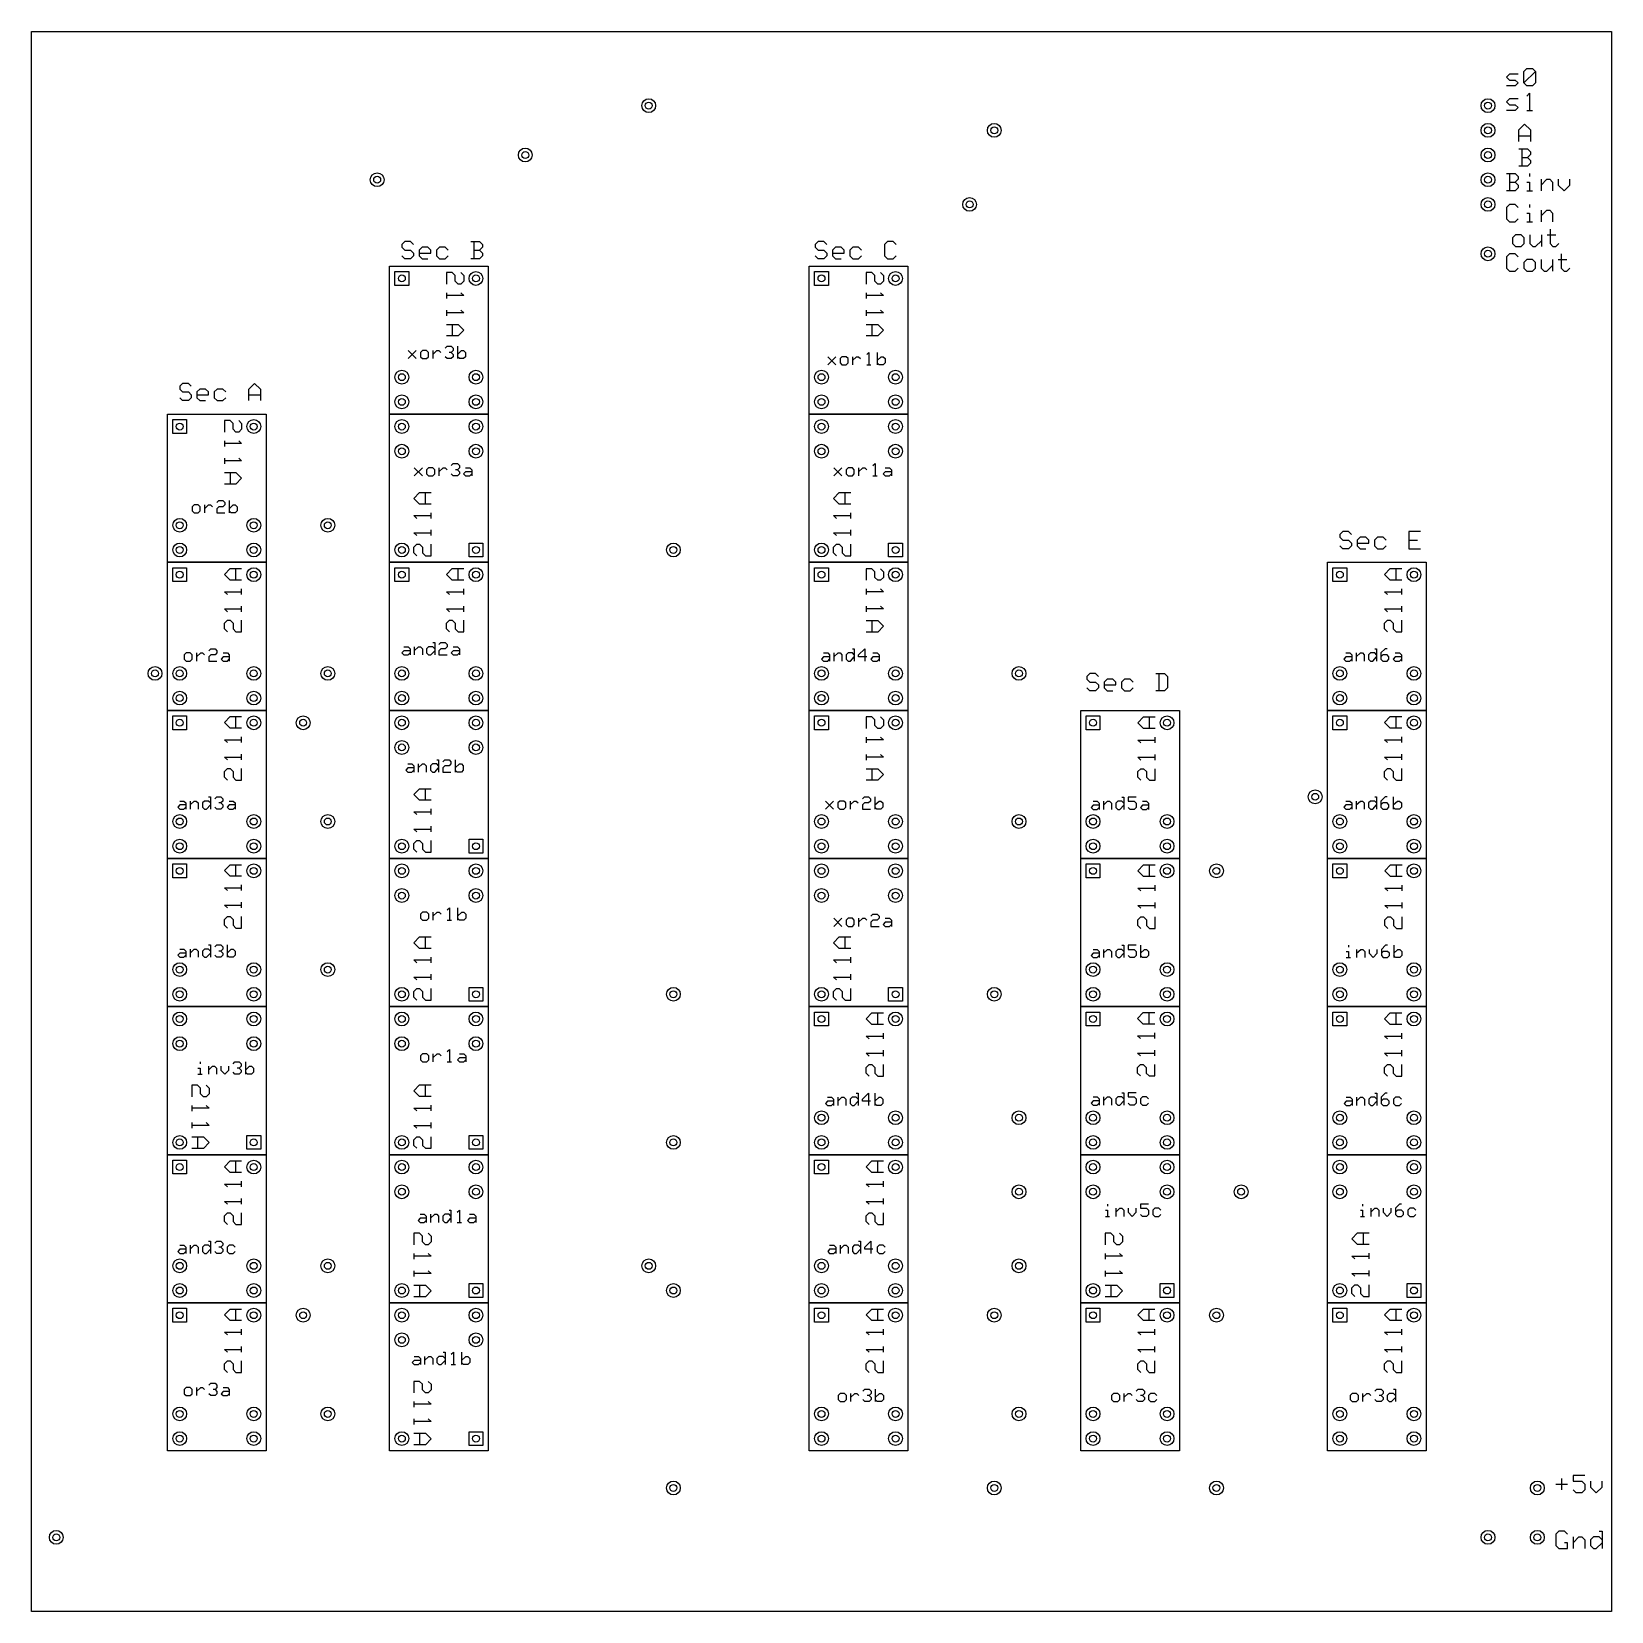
# Model space of a CAD drawing. Extents: x 0 to 6.4, y 0 to 6.4.
import ezdxf

# ---------------------------------------------------------------- set-up
doc = ezdxf.new("R2010")
doc.units = 0
doc.layers.get('0').update_dxf_attribs({"linetype": 'CONTINUOUS'})

msp = doc.modelspace()

# ---------------------------------------------------------------- linework, layer by layer
at = {"color": 7}
for p, q in [((0, 6.4), (6.4, 6.4)), ((0, 0), (0, 6.4)), ((6.4, 6.4), (6.4, 0)), ((5.987, 6.227), (5.975, 6.215)), ((5.975, 6.215), (5.987, 6.203)), ((6.022, 6.227), (5.987, 6.227)), ((6.045, 6.238), (6.057, 6.25)), ((6.045, 6.192), (6.045, 6.238)), ((6.045, 6.192), (6.092, 6.238)), ((6.057, 6.25), (6.08, 6.25)), ((6.08, 6.25), (6.092, 6.238)), ((6.092, 6.238), (6.092, 6.192)), ((6.01, 6.18), (5.975, 6.18)), ((5.987, 6.203), (6.01, 6.203)), ((6.01, 6.203), (6.022, 6.192)), ((6.022, 6.192), (6.01, 6.18)), ((6.057, 6.18), (6.045, 6.192)), ((6.08, 6.18), (6.057, 6.18)), ((6.057, 6.138), (6.068, 6.15)), ((6.068, 6.15), (6.068, 6.08)), ((6.092, 6.192), (6.08, 6.18)), ((5.987, 6.127), (5.975, 6.115)), ((5.975, 6.115), (5.987, 6.103)), ((6.01, 6.08), (5.975, 6.08)), ((6.022, 6.127), (5.987, 6.127)), ((5.987, 6.103), (6.01, 6.103)), ((6.01, 6.103), (6.022, 6.092)), ((6.022, 6.092), (6.01, 6.08)), ((6.057, 6.08), (6.08, 6.08)), ((6.025, 6.002), (6.048, 6.025)), ((6.048, 6.025), (6.072, 6.002)), ((6.025, 5.955), (6.025, 6.002)), ((6.025, 5.978), (6.072, 5.978)), ((6.072, 6.002), (6.072, 5.955)), ((6.025, 5.925), (6.06, 5.925)), ((6.037, 5.925), (6.037, 5.855)), ((6.037, 5.89), (6.06, 5.89)), ((6.06, 5.925), (6.072, 5.913)), ((6.072, 5.902), (6.06, 5.89)), ((6.06, 5.89), (6.072, 5.878)), ((6.072, 5.913), (6.072, 5.902)), ((5.975, 5.825), (6.01, 5.825)), ((5.987, 5.825), (5.987, 5.755)), ((6.01, 5.825), (6.022, 5.813)), ((6.06, 5.855), (6.025, 5.855)), ((6.072, 5.867), (6.06, 5.855)), ((6.068, 5.825), (6.068, 5.813)), ((6.072, 5.878), (6.072, 5.867)), ((5.987, 5.79), (6.01, 5.79)), ((6.022, 5.802), (6.01, 5.79)), ((6.01, 5.79), (6.022, 5.778)), ((6.022, 5.767), (6.01, 5.755)), ((6.022, 5.813), (6.022, 5.802)), ((6.022, 5.778), (6.022, 5.767)), ((6.057, 5.79), (6.068, 5.79)), ((6.068, 5.79), (6.068, 5.755)), ((6.115, 5.802), (6.115, 5.755)), ((6.115, 5.778), (6.138, 5.802)), ((6.138, 5.802), (6.15, 5.802)), ((6.15, 5.802), (6.162, 5.79)), ((6.162, 5.79), (6.162, 5.755)), ((6.185, 5.802), (6.185, 5.778)), ((6.185, 5.778), (6.208, 5.755)), ((6.208, 5.755), (6.232, 5.778)), ((6.232, 5.778), (6.232, 5.802)), ((6.01, 5.755), (5.975, 5.755)), ((5.987, 5.7), (5.975, 5.688)), ((6.01, 5.7), (5.987, 5.7)), ((6.022, 5.688), (6.01, 5.7)), ((6.057, 5.755), (6.08, 5.755)), ((6.068, 5.7), (6.068, 5.688)), ((5.975, 5.688), (5.975, 5.642)), ((5.975, 5.642), (5.987, 5.63)), ((6.01, 5.63), (6.022, 5.642)), ((6.057, 5.665), (6.068, 5.665)), ((6.068, 5.665), (6.068, 5.63)), ((6.115, 5.677), (6.115, 5.63)), ((6.115, 5.653), (6.138, 5.677)), ((6.138, 5.677), (6.15, 5.677)), ((6.15, 5.677), (6.162, 5.665)), ((6.162, 5.665), (6.162, 5.63)), ((5.987, 5.63), (6.01, 5.63)), ((6.012, 5.577), (6, 5.565)), ((6.035, 5.577), (6.012, 5.577)), ((6.047, 5.565), (6.035, 5.577)), ((6.057, 5.63), (6.08, 5.63)), ((6.07, 5.577), (6.07, 5.542)), ((6.117, 5.577), (6.117, 5.53)), ((6.14, 5.577), (6.175, 5.577)), ((6.152, 5.6), (6.152, 5.542)), ((1.512, 5.55), (1.5, 5.538)), ((1.5, 5.538), (1.5, 5.527)), ((1.5, 5.527), (1.512, 5.515)), ((1.535, 5.55), (1.512, 5.55)), ((1.512, 5.515), (1.535, 5.515)), ((1.547, 5.538), (1.535, 5.55)), ((1.535, 5.515), (1.547, 5.503)), ((1.582, 5.527), (1.57, 5.515)), ((1.57, 5.515), (1.57, 5.492)), ((1.605, 5.527), (1.582, 5.527)), ((1.617, 5.515), (1.605, 5.527)), ((1.617, 5.503), (1.617, 5.515)), ((1.652, 5.527), (1.64, 5.515)), ((1.64, 5.515), (1.64, 5.492)), ((1.675, 5.527), (1.652, 5.527)), ((1.687, 5.515), (1.675, 5.527)), ((1.78, 5.55), (1.815, 5.55)), ((1.792, 5.55), (1.792, 5.48)), ((1.792, 5.515), (1.815, 5.515)), ((1.815, 5.55), (1.827, 5.538)), ((1.827, 5.527), (1.815, 5.515)), ((1.815, 5.515), (1.827, 5.503)), ((1.827, 5.538), (1.827, 5.527)), ((3.187, 5.55), (3.175, 5.538)), ((3.175, 5.538), (3.175, 5.527)), ((3.175, 5.527), (3.187, 5.515)), ((3.21, 5.55), (3.187, 5.55)), ((3.187, 5.515), (3.21, 5.515)), ((3.222, 5.538), (3.21, 5.55)), ((3.21, 5.515), (3.222, 5.503)), ((3.257, 5.527), (3.245, 5.515)), ((3.245, 5.515), (3.245, 5.492)), ((3.28, 5.527), (3.257, 5.527)), ((3.292, 5.515), (3.28, 5.527)), ((3.292, 5.503), (3.292, 5.515)), ((3.327, 5.527), (3.315, 5.515)), ((3.315, 5.515), (3.315, 5.492)), ((3.35, 5.527), (3.327, 5.527)), ((3.362, 5.515), (3.35, 5.527)), ((3.467, 5.55), (3.455, 5.538)), ((3.455, 5.538), (3.455, 5.492)), ((3.49, 5.55), (3.467, 5.55)), ((3.502, 5.538), (3.49, 5.55)), ((6, 5.565), (6, 5.542)), ((6, 5.542), (6.012, 5.53)), ((6.012, 5.53), (6.035, 5.53)), ((6.035, 5.53), (6.047, 5.542)), ((6.047, 5.542), (6.047, 5.565)), ((6.07, 5.542), (6.082, 5.53)), ((6.082, 5.53), (6.093, 5.53)), ((6.093, 5.53), (6.117, 5.553)), ((6.152, 5.542), (6.163, 5.53)), ((6.163, 5.53), (6.175, 5.53)), ((6.175, 5.53), (6.187, 5.542)), ((1.45, 4.85), (1.45, 5.45)), ((1.45, 5.45), (1.85, 5.45)), ((1.512, 5.48), (1.5, 5.492)), ((1.535, 5.48), (1.512, 5.48)), ((1.547, 5.492), (1.535, 5.48)), ((1.547, 5.503), (1.547, 5.492)), ((1.57, 5.503), (1.617, 5.503)), ((1.57, 5.492), (1.582, 5.48)), ((1.582, 5.48), (1.605, 5.48)), ((1.64, 5.492), (1.652, 5.48)), ((1.652, 5.48), (1.675, 5.48)), ((1.675, 5.48), (1.687, 5.492)), ((1.815, 5.48), (1.78, 5.48)), ((1.827, 5.492), (1.815, 5.48)), ((1.827, 5.503), (1.827, 5.492)), ((1.85, 5.45), (1.85, 4.85)), ((3.15, 4.85), (3.15, 5.45)), ((3.15, 5.45), (3.55, 5.45)), ((3.187, 5.48), (3.175, 5.492)), ((3.21, 5.48), (3.187, 5.48)), ((3.222, 5.492), (3.21, 5.48)), ((3.222, 5.503), (3.222, 5.492)), ((3.245, 5.503), (3.292, 5.503)), ((3.245, 5.492), (3.257, 5.48)), ((3.257, 5.48), (3.28, 5.48)), ((3.315, 5.492), (3.327, 5.48)), ((3.327, 5.48), (3.35, 5.48)), ((3.35, 5.48), (3.362, 5.492)), ((3.455, 5.492), (3.467, 5.48)), ((3.467, 5.48), (3.49, 5.48)), ((3.49, 5.48), (3.502, 5.492)), ((3.55, 5.45), (3.55, 4.85)), ((5.987, 5.5), (5.975, 5.488)), ((5.975, 5.488), (5.975, 5.442)), ((5.975, 5.442), (5.987, 5.43)), ((6.01, 5.5), (5.987, 5.5)), ((6.022, 5.488), (6.01, 5.5)), ((6.01, 5.43), (6.022, 5.442)), ((6.057, 5.477), (6.045, 5.465)), ((6.045, 5.465), (6.045, 5.442)), ((6.045, 5.442), (6.057, 5.43)), ((6.08, 5.477), (6.057, 5.477)), ((6.092, 5.465), (6.08, 5.477)), ((6.08, 5.43), (6.092, 5.442)), ((6.092, 5.442), (6.092, 5.465)), ((6.115, 5.477), (6.115, 5.442)), ((6.115, 5.442), (6.127, 5.43)), ((6.138, 5.43), (6.162, 5.453)), ((6.162, 5.477), (6.162, 5.43)), ((6.185, 5.477), (6.22, 5.477)), ((6.197, 5.5), (6.197, 5.442)), ((6.197, 5.442), (6.208, 5.43)), ((6.22, 5.43), (6.232, 5.442)), ((1.472, 5.428), (1.528, 5.428)), ((1.472, 5.372), (1.472, 5.428)), ((1.528, 5.428), (1.528, 5.372)), ((1.704, 5.424), (1.681, 5.424)), ((1.681, 5.424), (1.681, 5.377)), ((1.716, 5.412), (1.704, 5.424)), ((1.716, 5.389), (1.716, 5.412)), ((1.728, 5.377), (1.716, 5.389)), ((1.739, 5.377), (1.728, 5.377)), ((1.739, 5.424), (1.751, 5.412)), ((1.751, 5.389), (1.739, 5.377)), ((1.751, 5.412), (1.751, 5.389)), ((3.172, 5.428), (3.228, 5.428)), ((3.172, 5.372), (3.172, 5.428)), ((3.228, 5.428), (3.228, 5.372)), ((3.404, 5.424), (3.381, 5.424)), ((3.381, 5.424), (3.381, 5.377)), ((3.416, 5.412), (3.404, 5.424)), ((3.416, 5.389), (3.416, 5.412)), ((3.428, 5.377), (3.416, 5.389)), ((3.439, 5.377), (3.428, 5.377)), ((3.439, 5.424), (3.451, 5.412)), ((3.451, 5.389), (3.439, 5.377)), ((3.451, 5.412), (3.451, 5.389)), ((5.987, 5.43), (6.01, 5.43)), ((6.057, 5.43), (6.08, 5.43)), ((6.127, 5.43), (6.138, 5.43)), ((6.208, 5.43), (6.22, 5.43)), ((1.528, 5.372), (1.472, 5.372)), ((1.681, 5.342), (1.681, 5.319)), ((1.751, 5.331), (1.681, 5.331)), ((1.739, 5.342), (1.751, 5.331)), ((3.228, 5.372), (3.172, 5.372)), ((3.381, 5.342), (3.381, 5.319)), ((3.451, 5.331), (3.381, 5.331)), ((3.439, 5.342), (3.451, 5.331)), ((1.681, 5.272), (1.681, 5.249)), ((1.751, 5.261), (1.681, 5.261)), ((1.739, 5.272), (1.751, 5.261)), ((3.381, 5.272), (3.381, 5.249)), ((3.451, 5.261), (3.381, 5.261)), ((3.439, 5.272), (3.451, 5.261)), ((1.681, 5.214), (1.728, 5.214)), ((1.704, 5.214), (1.704, 5.167)), ((1.728, 5.214), (1.751, 5.191)), ((1.751, 5.191), (1.728, 5.167)), ((3.381, 5.214), (3.428, 5.214)), ((3.404, 5.214), (3.404, 5.167)), ((3.428, 5.214), (3.451, 5.191)), ((3.451, 5.191), (3.428, 5.167)), ((1.675, 5.117), (1.683, 5.125)), ((1.728, 5.167), (1.681, 5.167)), ((1.683, 5.125), (1.7, 5.125)), ((1.7, 5.125), (1.708, 5.117)), ((1.725, 5.125), (1.725, 5.075)), ((3.428, 5.167), (3.381, 5.167)), ((1.525, 5.108), (1.558, 5.075)), ((1.525, 5.075), (1.558, 5.108)), ((1.583, 5.108), (1.575, 5.1)), ((1.575, 5.1), (1.575, 5.083)), ((1.575, 5.083), (1.583, 5.075)), ((1.6, 5.108), (1.583, 5.108)), ((1.583, 5.075), (1.6, 5.075)), ((1.608, 5.1), (1.6, 5.108)), ((1.6, 5.075), (1.608, 5.083)), ((1.608, 5.083), (1.608, 5.1)), ((1.625, 5.108), (1.625, 5.075)), ((1.625, 5.092), (1.642, 5.108)), ((1.642, 5.108), (1.65, 5.108)), ((1.65, 5.108), (1.658, 5.1)), ((1.683, 5.075), (1.675, 5.083)), ((1.7, 5.075), (1.683, 5.075)), ((1.7, 5.1), (1.692, 5.1)), ((1.708, 5.108), (1.7, 5.1)), ((1.7, 5.1), (1.708, 5.092)), ((1.708, 5.083), (1.7, 5.075)), ((1.708, 5.117), (1.708, 5.108)), ((1.708, 5.092), (1.708, 5.083)), ((1.725, 5.092), (1.742, 5.108)), ((1.733, 5.075), (1.725, 5.083)), ((1.75, 5.075), (1.733, 5.075)), ((1.742, 5.108), (1.75, 5.108)), ((1.75, 5.108), (1.758, 5.1)), ((1.758, 5.083), (1.75, 5.075)), ((1.758, 5.1), (1.758, 5.083)), ((3.225, 5.083), (3.258, 5.05)), ((3.225, 5.05), (3.258, 5.083)), ((3.283, 5.083), (3.275, 5.075)), ((3.275, 5.075), (3.275, 5.058)), ((3.275, 5.058), (3.283, 5.05)), ((3.3, 5.083), (3.283, 5.083)), ((3.308, 5.075), (3.3, 5.083)), ((3.3, 5.05), (3.308, 5.058)), ((3.308, 5.058), (3.308, 5.075)), ((3.325, 5.083), (3.325, 5.05)), ((3.325, 5.067), (3.342, 5.083)), ((3.342, 5.083), (3.35, 5.083)), ((3.35, 5.083), (3.358, 5.075)), ((3.383, 5.092), (3.392, 5.1)), ((3.392, 5.1), (3.392, 5.05)), ((3.425, 5.1), (3.425, 5.05)), ((3.425, 5.067), (3.442, 5.083)), ((3.433, 5.05), (3.425, 5.058)), ((3.442, 5.083), (3.45, 5.083)), ((3.45, 5.083), (3.458, 5.075)), ((3.458, 5.058), (3.45, 5.05)), ((3.458, 5.075), (3.458, 5.058)), ((3.283, 5.05), (3.3, 5.05)), ((3.383, 5.05), (3.4, 5.05)), ((3.45, 5.05), (3.433, 5.05)), ((0.612, 4.975), (0.6, 4.963)), ((0.6, 4.963), (0.6, 4.952)), ((0.6, 4.952), (0.612, 4.94)), ((0.635, 4.975), (0.612, 4.975)), ((0.612, 4.94), (0.635, 4.94)), ((0.647, 4.963), (0.635, 4.975)), ((0.635, 4.94), (0.647, 4.928)), ((0.647, 4.928), (0.647, 4.917)), ((0.682, 4.952), (0.67, 4.94)), ((0.67, 4.94), (0.67, 4.917)), ((0.67, 4.928), (0.717, 4.928)), ((0.705, 4.952), (0.682, 4.952)), ((0.717, 4.94), (0.705, 4.952)), ((0.717, 4.928), (0.717, 4.94)), ((0.752, 4.952), (0.74, 4.94)), ((0.74, 4.94), (0.74, 4.917)), ((0.775, 4.952), (0.752, 4.952)), ((0.787, 4.94), (0.775, 4.952)), ((0.88, 4.952), (0.903, 4.975)), ((0.88, 4.905), (0.88, 4.952)), ((0.88, 4.928), (0.927, 4.928)), ((0.903, 4.975), (0.927, 4.952)), ((0.927, 4.952), (0.927, 4.905)), ((0.612, 4.905), (0.6, 4.917)), ((0.635, 4.905), (0.612, 4.905)), ((0.647, 4.917), (0.635, 4.905)), ((0.67, 4.917), (0.682, 4.905)), ((0.682, 4.905), (0.705, 4.905)), ((0.74, 4.917), (0.752, 4.905)), ((0.752, 4.905), (0.775, 4.905)), ((0.775, 4.905), (0.787, 4.917)), ((0.55, 4.25), (0.55, 4.85)), ((0.55, 4.85), (0.95, 4.85)), ((0.572, 4.828), (0.628, 4.828)), ((0.572, 4.772), (0.572, 4.828)), ((0.628, 4.828), (0.628, 4.772)), ((0.804, 4.824), (0.781, 4.824)), ((0.781, 4.824), (0.781, 4.777)), ((0.816, 4.812), (0.804, 4.824)), ((0.816, 4.789), (0.816, 4.812)), ((0.839, 4.824), (0.851, 4.812)), ((0.851, 4.812), (0.851, 4.789)), ((0.95, 4.85), (0.95, 4.25)), ((1.85, 4.85), (1.45, 4.85)), ((1.45, 4.85), (1.85, 4.85)), ((1.45, 4.25), (1.45, 4.85)), ((1.85, 4.85), (1.85, 4.25)), ((3.55, 4.85), (3.15, 4.85)), ((3.15, 4.85), (3.55, 4.85)), ((3.15, 4.25), (3.15, 4.85)), ((3.55, 4.85), (3.55, 4.25)), ((0.628, 4.772), (0.572, 4.772)), ((0.781, 4.742), (0.781, 4.719)), ((0.828, 4.777), (0.816, 4.789)), ((0.839, 4.777), (0.828, 4.777)), ((0.851, 4.789), (0.839, 4.777)), ((0.839, 4.742), (0.851, 4.731)), ((0.851, 4.731), (0.781, 4.731)), ((0.781, 4.672), (0.781, 4.649)), ((0.839, 4.672), (0.851, 4.661)), ((0.851, 4.661), (0.781, 4.661)), ((0.781, 4.614), (0.828, 4.614)), ((0.804, 4.614), (0.804, 4.567)), ((0.828, 4.614), (0.851, 4.591)), ((1.55, 4.633), (1.583, 4.6)), ((1.55, 4.6), (1.583, 4.633)), ((1.608, 4.633), (1.6, 4.625)), ((1.6, 4.625), (1.6, 4.608)), ((1.6, 4.608), (1.608, 4.6)), ((1.625, 4.633), (1.608, 4.633)), ((1.633, 4.625), (1.625, 4.633)), ((1.625, 4.6), (1.633, 4.608)), ((1.633, 4.608), (1.633, 4.625)), ((1.65, 4.633), (1.65, 4.6)), ((1.65, 4.617), (1.667, 4.633)), ((1.667, 4.633), (1.675, 4.633)), ((1.675, 4.633), (1.683, 4.625)), ((1.7, 4.642), (1.708, 4.65)), ((1.708, 4.6), (1.7, 4.608)), ((1.708, 4.65), (1.725, 4.65)), ((1.725, 4.625), (1.717, 4.625)), ((1.725, 4.65), (1.733, 4.642)), ((1.733, 4.633), (1.725, 4.625)), ((1.725, 4.625), (1.733, 4.617)), ((1.733, 4.608), (1.725, 4.6)), ((1.733, 4.642), (1.733, 4.633)), ((1.733, 4.617), (1.733, 4.608)), ((1.758, 4.617), (1.75, 4.608)), ((1.75, 4.608), (1.758, 4.6)), ((1.758, 4.633), (1.775, 4.633)), ((1.783, 4.617), (1.758, 4.617)), ((1.775, 4.633), (1.783, 4.625)), ((1.775, 4.6), (1.783, 4.608)), ((1.783, 4.625), (1.783, 4.6)), ((3.25, 4.633), (3.283, 4.6)), ((3.25, 4.6), (3.283, 4.633)), ((3.308, 4.633), (3.3, 4.625)), ((3.3, 4.625), (3.3, 4.608)), ((3.3, 4.608), (3.308, 4.6)), ((3.325, 4.633), (3.308, 4.633)), ((3.333, 4.625), (3.325, 4.633)), ((3.325, 4.6), (3.333, 4.608)), ((3.333, 4.608), (3.333, 4.625)), ((3.35, 4.633), (3.35, 4.6)), ((3.35, 4.617), (3.367, 4.633)), ((3.367, 4.633), (3.375, 4.633)), ((3.375, 4.633), (3.383, 4.625)), ((3.408, 4.642), (3.417, 4.65)), ((3.417, 4.65), (3.417, 4.6)), ((3.458, 4.617), (3.45, 4.608)), ((3.45, 4.608), (3.458, 4.6)), ((3.458, 4.633), (3.475, 4.633)), ((3.483, 4.617), (3.458, 4.617)), ((3.475, 4.633), (3.483, 4.625)), ((3.475, 4.6), (3.483, 4.608)), ((3.483, 4.625), (3.483, 4.6)), ((0.828, 4.567), (0.781, 4.567)), ((0.851, 4.591), (0.828, 4.567)), ((1.608, 4.6), (1.625, 4.6)), ((1.725, 4.6), (1.708, 4.6)), ((1.758, 4.6), (1.775, 4.6)), ((3.308, 4.6), (3.325, 4.6)), ((3.408, 4.6), (3.425, 4.6)), ((3.458, 4.6), (3.475, 4.6)), ((0.658, 4.483), (0.65, 4.475)), ((0.675, 4.483), (0.658, 4.483)), ((0.683, 4.475), (0.675, 4.483)), ((0.7, 4.483), (0.7, 4.45)), ((0.7, 4.467), (0.717, 4.483)), ((0.717, 4.483), (0.725, 4.483)), ((0.725, 4.483), (0.733, 4.475)), ((0.75, 4.492), (0.758, 4.5)), ((0.758, 4.5), (0.775, 4.5)), ((0.775, 4.5), (0.783, 4.492)), ((0.783, 4.483), (0.775, 4.475)), ((0.783, 4.492), (0.783, 4.483)), ((0.8, 4.5), (0.8, 4.45)), ((0.8, 4.467), (0.817, 4.483)), ((0.817, 4.483), (0.825, 4.483)), ((0.825, 4.483), (0.833, 4.475)), ((1.549, 4.509), (1.572, 4.533)), ((1.572, 4.486), (1.549, 4.509)), ((1.572, 4.533), (1.619, 4.533)), ((1.619, 4.486), (1.572, 4.486)), ((1.596, 4.486), (1.596, 4.533)), ((3.249, 4.509), (3.272, 4.533)), ((3.272, 4.486), (3.249, 4.509)), ((3.272, 4.533), (3.319, 4.533)), ((3.319, 4.486), (3.272, 4.486)), ((3.296, 4.486), (3.296, 4.533)), ((0.65, 4.475), (0.65, 4.458)), ((0.65, 4.458), (0.658, 4.45)), ((0.658, 4.45), (0.675, 4.45)), ((0.675, 4.45), (0.683, 4.458)), ((0.683, 4.458), (0.683, 4.475)), ((0.758, 4.475), (0.75, 4.467)), ((0.75, 4.467), (0.75, 4.45)), ((0.75, 4.45), (0.783, 4.45)), ((0.775, 4.475), (0.758, 4.475)), ((0.808, 4.45), (0.8, 4.458)), ((0.825, 4.45), (0.808, 4.45)), ((0.833, 4.458), (0.825, 4.45)), ((0.833, 4.475), (0.833, 4.458)), ((1.561, 4.428), (1.549, 4.439)), ((1.549, 4.439), (1.619, 4.439)), ((1.619, 4.428), (1.619, 4.451)), ((3.261, 4.428), (3.249, 4.439)), ((3.249, 4.439), (3.319, 4.439)), ((3.319, 4.428), (3.319, 4.451)), ((1.561, 4.358), (1.549, 4.369)), ((1.549, 4.369), (1.619, 4.369)), ((1.619, 4.358), (1.619, 4.381)), ((3.261, 4.358), (3.249, 4.369)), ((3.249, 4.369), (3.319, 4.369)), ((3.319, 4.358), (3.319, 4.381)), ((5.312, 4.375), (5.3, 4.363)), ((5.3, 4.363), (5.3, 4.352)), ((5.3, 4.352), (5.312, 4.34)), ((5.335, 4.375), (5.312, 4.375)), ((5.347, 4.363), (5.335, 4.375)), ((5.382, 4.352), (5.37, 4.34)), ((5.405, 4.352), (5.382, 4.352)), ((5.417, 4.34), (5.405, 4.352)), ((5.452, 4.352), (5.44, 4.34)), ((5.475, 4.352), (5.452, 4.352)), ((5.487, 4.34), (5.475, 4.352)), ((5.627, 4.375), (5.58, 4.375)), ((5.58, 4.375), (5.58, 4.305)), ((1.549, 4.311), (1.561, 4.323)), ((1.549, 4.288), (1.549, 4.311)), ((1.561, 4.276), (1.549, 4.288)), ((1.561, 4.323), (1.572, 4.323)), ((1.572, 4.323), (1.584, 4.311)), ((1.584, 4.311), (1.584, 4.288)), ((1.584, 4.288), (1.596, 4.276)), ((1.619, 4.276), (1.619, 4.323)), ((1.772, 4.328), (1.828, 4.328)), ((1.772, 4.272), (1.772, 4.328)), ((1.828, 4.328), (1.828, 4.272)), ((3.249, 4.311), (3.261, 4.323)), ((3.249, 4.288), (3.249, 4.311)), ((3.261, 4.276), (3.249, 4.288)), ((3.261, 4.323), (3.272, 4.323)), ((3.272, 4.323), (3.284, 4.311)), ((3.284, 4.311), (3.284, 4.288)), ((3.284, 4.288), (3.296, 4.276)), ((3.319, 4.276), (3.319, 4.323)), ((3.472, 4.328), (3.528, 4.328)), ((3.472, 4.272), (3.472, 4.328)), ((3.528, 4.328), (3.528, 4.272)), ((5.312, 4.305), (5.3, 4.317)), ((5.312, 4.34), (5.335, 4.34)), ((5.335, 4.305), (5.312, 4.305)), ((5.335, 4.34), (5.347, 4.328)), ((5.347, 4.317), (5.335, 4.305)), ((5.347, 4.328), (5.347, 4.317)), ((5.37, 4.34), (5.37, 4.317)), ((5.37, 4.328), (5.417, 4.328)), ((5.37, 4.317), (5.382, 4.305)), ((5.382, 4.305), (5.405, 4.305)), ((5.417, 4.328), (5.417, 4.34)), ((5.44, 4.34), (5.44, 4.317)), ((5.44, 4.317), (5.452, 4.305)), ((5.452, 4.305), (5.475, 4.305)), ((5.475, 4.305), (5.487, 4.317)), ((5.58, 4.34), (5.615, 4.34)), ((5.58, 4.305), (5.627, 4.305)), ((0.55, 3.65), (0.55, 4.25)), ((0.55, 4.25), (0.95, 4.25)), ((0.95, 4.25), (0.55, 4.25)), ((0.572, 4.228), (0.628, 4.228)), ((0.572, 4.172), (0.572, 4.228)), ((0.628, 4.228), (0.628, 4.172)), ((0.781, 4.201), (0.804, 4.225)), ((0.804, 4.225), (0.851, 4.225)), ((0.828, 4.178), (0.828, 4.225)), ((0.95, 4.25), (0.95, 3.65)), ((1.85, 4.25), (1.45, 4.25)), ((1.45, 3.65), (1.45, 4.25)), ((1.45, 4.25), (1.85, 4.25)), ((1.472, 4.228), (1.528, 4.228)), ((1.472, 4.172), (1.472, 4.228)), ((1.528, 4.228), (1.528, 4.172)), ((1.596, 4.276), (1.619, 4.276)), ((1.681, 4.201), (1.704, 4.225)), ((1.704, 4.225), (1.751, 4.225)), ((1.728, 4.178), (1.728, 4.225)), ((1.828, 4.272), (1.772, 4.272)), ((1.85, 4.25), (1.85, 3.65)), ((3.15, 3.65), (3.15, 4.25)), ((3.15, 4.25), (3.55, 4.25)), ((3.55, 4.25), (3.15, 4.25)), ((3.172, 4.228), (3.228, 4.228)), ((3.172, 4.172), (3.172, 4.228)), ((3.228, 4.228), (3.228, 4.172)), ((3.296, 4.276), (3.319, 4.276)), ((3.404, 4.224), (3.381, 4.224)), ((3.381, 4.224), (3.381, 4.177)), ((3.416, 4.212), (3.404, 4.224)), ((3.439, 4.224), (3.451, 4.212)), ((3.528, 4.272), (3.472, 4.272)), ((3.55, 4.25), (3.55, 3.65)), ((5.25, 3.65), (5.25, 4.25)), ((5.25, 4.25), (5.65, 4.25)), ((5.272, 4.228), (5.328, 4.228)), ((5.272, 4.172), (5.272, 4.228)), ((5.328, 4.228), (5.328, 4.172)), ((5.481, 4.201), (5.504, 4.225)), ((5.504, 4.225), (5.551, 4.225)), ((5.528, 4.178), (5.528, 4.225)), ((5.65, 4.25), (5.65, 3.65)), ((0.628, 4.172), (0.572, 4.172)), ((0.804, 4.178), (0.781, 4.201)), ((0.851, 4.178), (0.804, 4.178)), ((1.528, 4.172), (1.472, 4.172)), ((1.704, 4.178), (1.681, 4.201)), ((1.751, 4.178), (1.704, 4.178)), ((3.228, 4.172), (3.172, 4.172)), ((3.416, 4.189), (3.416, 4.212)), ((3.428, 4.177), (3.416, 4.189)), ((3.439, 4.177), (3.428, 4.177)), ((3.451, 4.189), (3.439, 4.177)), ((3.451, 4.212), (3.451, 4.189)), ((5.328, 4.172), (5.272, 4.172)), ((5.504, 4.178), (5.481, 4.201)), ((5.551, 4.178), (5.504, 4.178)), ((0.793, 4.12), (0.781, 4.131)), ((0.781, 4.131), (0.851, 4.131)), ((0.851, 4.12), (0.851, 4.143)), ((1.693, 4.12), (1.681, 4.131)), ((1.681, 4.131), (1.751, 4.131)), ((1.751, 4.12), (1.751, 4.143)), ((3.381, 4.142), (3.381, 4.119)), ((3.451, 4.131), (3.381, 4.131)), ((3.439, 4.142), (3.451, 4.131)), ((5.493, 4.12), (5.481, 4.131)), ((5.481, 4.131), (5.551, 4.131)), ((5.551, 4.12), (5.551, 4.143)), ((0.793, 4.05), (0.781, 4.061)), ((0.781, 4.061), (0.851, 4.061)), ((0.851, 4.05), (0.851, 4.073)), ((1.693, 4.05), (1.681, 4.061)), ((1.681, 4.061), (1.751, 4.061)), ((1.751, 4.05), (1.751, 4.073)), ((3.381, 4.072), (3.381, 4.049)), ((3.451, 4.061), (3.381, 4.061)), ((3.439, 4.072), (3.451, 4.061)), ((5.493, 4.05), (5.481, 4.061)), ((5.481, 4.061), (5.551, 4.061)), ((5.551, 4.05), (5.551, 4.073)), ((0.781, 4.003), (0.793, 4.015)), ((0.781, 3.98), (0.781, 4.003)), ((0.793, 3.968), (0.781, 3.98)), ((0.793, 4.015), (0.804, 4.015)), ((0.804, 4.015), (0.816, 4.003)), ((0.816, 4.003), (0.816, 3.98)), ((0.816, 3.98), (0.828, 3.968)), ((0.828, 3.968), (0.851, 3.968)), ((0.851, 3.968), (0.851, 4.015)), ((1.681, 4.003), (1.693, 4.015)), ((1.681, 3.98), (1.681, 4.003)), ((1.693, 3.968), (1.681, 3.98)), ((1.693, 4.015), (1.704, 4.015)), ((1.704, 4.015), (1.716, 4.003)), ((1.716, 4.003), (1.716, 3.98)), ((1.716, 3.98), (1.728, 3.968)), ((1.728, 3.968), (1.751, 3.968)), ((1.751, 3.968), (1.751, 4.015)), ((3.381, 4.014), (3.428, 4.014)), ((3.404, 4.014), (3.404, 3.967)), ((3.428, 4.014), (3.451, 3.991)), ((3.451, 3.991), (3.428, 3.967)), ((5.481, 4.003), (5.493, 4.015)), ((5.481, 3.98), (5.481, 4.003)), ((5.493, 3.968), (5.481, 3.98)), ((5.493, 4.015), (5.504, 4.015)), ((5.504, 4.015), (5.516, 4.003)), ((5.516, 4.003), (5.516, 3.98)), ((5.516, 3.98), (5.528, 3.968)), ((5.528, 3.968), (5.551, 3.968)), ((5.551, 3.968), (5.551, 4.015)), ((1.508, 3.908), (1.525, 3.908)), ((1.525, 3.908), (1.533, 3.9)), ((1.55, 3.908), (1.55, 3.875)), ((1.55, 3.892), (1.567, 3.908)), ((1.567, 3.908), (1.575, 3.908)), ((1.575, 3.908), (1.583, 3.9)), ((1.608, 3.908), (1.6, 3.9)), ((1.625, 3.908), (1.608, 3.908)), ((1.625, 3.925), (1.633, 3.925)), ((1.633, 3.9), (1.625, 3.908)), ((1.633, 3.925), (1.633, 3.875)), ((1.65, 3.917), (1.658, 3.925)), ((1.658, 3.925), (1.675, 3.925)), ((1.675, 3.925), (1.683, 3.917)), ((1.683, 3.908), (1.675, 3.9)), ((1.683, 3.917), (1.683, 3.908)), ((1.708, 3.908), (1.725, 3.908)), ((1.725, 3.908), (1.733, 3.9)), ((3.428, 3.967), (3.381, 3.967)), ((0.626, 3.883), (0.618, 3.875)), ((0.618, 3.875), (0.618, 3.858)), ((0.618, 3.858), (0.626, 3.85)), ((0.643, 3.883), (0.626, 3.883)), ((0.626, 3.85), (0.643, 3.85)), ((0.651, 3.875), (0.643, 3.883)), ((0.643, 3.85), (0.651, 3.858)), ((0.651, 3.858), (0.651, 3.875)), ((0.668, 3.883), (0.668, 3.85)), ((0.668, 3.867), (0.685, 3.883)), ((0.685, 3.883), (0.693, 3.883)), ((0.693, 3.883), (0.701, 3.875)), ((0.718, 3.892), (0.726, 3.9)), ((0.726, 3.875), (0.718, 3.867)), ((0.718, 3.867), (0.718, 3.85)), ((0.718, 3.85), (0.751, 3.85)), ((0.726, 3.9), (0.743, 3.9)), ((0.743, 3.875), (0.726, 3.875)), ((0.743, 3.9), (0.751, 3.892)), ((0.751, 3.883), (0.743, 3.875)), ((0.751, 3.892), (0.751, 3.883)), ((0.776, 3.867), (0.768, 3.858)), ((0.768, 3.858), (0.776, 3.85)), ((0.776, 3.883), (0.793, 3.883)), ((0.801, 3.867), (0.776, 3.867)), ((0.776, 3.85), (0.793, 3.85)), ((0.793, 3.883), (0.801, 3.875)), ((0.793, 3.85), (0.801, 3.858)), ((0.801, 3.875), (0.801, 3.85)), ((1.508, 3.892), (1.5, 3.883)), ((1.5, 3.883), (1.508, 3.875)), ((1.533, 3.892), (1.508, 3.892)), ((1.508, 3.875), (1.525, 3.875)), ((1.525, 3.875), (1.533, 3.883)), ((1.533, 3.9), (1.533, 3.875)), ((1.583, 3.9), (1.583, 3.875)), ((1.6, 3.9), (1.6, 3.883)), ((1.6, 3.883), (1.608, 3.875)), ((1.608, 3.875), (1.617, 3.875)), ((1.617, 3.875), (1.633, 3.892)), ((1.658, 3.9), (1.65, 3.892)), ((1.65, 3.892), (1.65, 3.875)), ((1.65, 3.875), (1.683, 3.875)), ((1.675, 3.9), (1.658, 3.9)), ((1.708, 3.892), (1.7, 3.883)), ((1.7, 3.883), (1.708, 3.875)), ((1.733, 3.892), (1.708, 3.892)), ((1.708, 3.875), (1.725, 3.875)), ((1.725, 3.875), (1.733, 3.883)), ((1.733, 3.9), (1.733, 3.875)), ((3.208, 3.867), (3.2, 3.858)), ((3.2, 3.858), (3.208, 3.85)), ((3.208, 3.883), (3.225, 3.883)), ((3.233, 3.867), (3.208, 3.867)), ((3.208, 3.85), (3.225, 3.85)), ((3.225, 3.883), (3.233, 3.875)), ((3.225, 3.85), (3.233, 3.858)), ((3.233, 3.875), (3.233, 3.85)), ((3.25, 3.883), (3.25, 3.85)), ((3.25, 3.867), (3.267, 3.883)), ((3.267, 3.883), (3.275, 3.883)), ((3.275, 3.883), (3.283, 3.875)), ((3.283, 3.875), (3.283, 3.85)), ((3.308, 3.883), (3.3, 3.875)), ((3.3, 3.875), (3.3, 3.858)), ((3.3, 3.858), (3.308, 3.85)), ((3.325, 3.883), (3.308, 3.883)), ((3.308, 3.85), (3.317, 3.85)), ((3.317, 3.85), (3.333, 3.867)), ((3.325, 3.9), (3.333, 3.9)), ((3.333, 3.875), (3.325, 3.883)), ((3.333, 3.9), (3.333, 3.85)), ((3.35, 3.875), (3.375, 3.9)), ((3.35, 3.867), (3.35, 3.875)), ((3.383, 3.867), (3.35, 3.867)), ((3.375, 3.9), (3.375, 3.85)), ((3.408, 3.867), (3.4, 3.858)), ((3.4, 3.858), (3.408, 3.85)), ((3.408, 3.883), (3.425, 3.883)), ((3.433, 3.867), (3.408, 3.867)), ((3.408, 3.85), (3.425, 3.85)), ((3.425, 3.883), (3.433, 3.875)), ((3.425, 3.85), (3.433, 3.858)), ((3.433, 3.875), (3.433, 3.85)), ((5.324, 3.867), (5.316, 3.858)), ((5.316, 3.858), (5.324, 3.85)), ((5.324, 3.883), (5.341, 3.883)), ((5.349, 3.867), (5.324, 3.867)), ((5.324, 3.85), (5.341, 3.85)), ((5.341, 3.883), (5.349, 3.875)), ((5.341, 3.85), (5.349, 3.858)), ((5.349, 3.875), (5.349, 3.85)), ((5.366, 3.883), (5.366, 3.85)), ((5.366, 3.867), (5.383, 3.883)), ((5.383, 3.883), (5.391, 3.883)), ((5.391, 3.883), (5.399, 3.875)), ((5.399, 3.875), (5.399, 3.85)), ((5.424, 3.883), (5.416, 3.875)), ((5.416, 3.875), (5.416, 3.858)), ((5.416, 3.858), (5.424, 3.85)), ((5.441, 3.883), (5.424, 3.883)), ((5.424, 3.85), (5.433, 3.85)), ((5.433, 3.85), (5.449, 3.867)), ((5.441, 3.9), (5.449, 3.9)), ((5.449, 3.875), (5.441, 3.883)), ((5.449, 3.9), (5.449, 3.85)), ((5.483, 3.9), (5.466, 3.883)), ((5.466, 3.883), (5.466, 3.858)), ((5.474, 3.875), (5.466, 3.867)), ((5.466, 3.858), (5.474, 3.85)), ((5.491, 3.875), (5.474, 3.875)), ((5.474, 3.85), (5.491, 3.85)), ((5.491, 3.9), (5.483, 3.9)), ((5.499, 3.867), (5.491, 3.875)), ((5.491, 3.85), (5.499, 3.858)), ((5.499, 3.858), (5.499, 3.867)), ((5.524, 3.867), (5.516, 3.858)), ((5.516, 3.858), (5.524, 3.85)), ((5.524, 3.883), (5.541, 3.883)), ((5.549, 3.867), (5.524, 3.867)), ((5.524, 3.85), (5.541, 3.85)), ((5.541, 3.883), (5.549, 3.875)), ((5.541, 3.85), (5.549, 3.858)), ((5.549, 3.875), (5.549, 3.85)), ((4.287, 3.8), (4.275, 3.788)), ((4.275, 3.788), (4.275, 3.777)), ((4.275, 3.777), (4.287, 3.765)), ((4.31, 3.8), (4.287, 3.8)), ((4.322, 3.788), (4.31, 3.8)), ((4.357, 3.777), (4.345, 3.765)), ((4.38, 3.777), (4.357, 3.777)), ((4.392, 3.765), (4.38, 3.777)), ((4.427, 3.777), (4.415, 3.765)), ((4.45, 3.777), (4.427, 3.777)), ((4.462, 3.765), (4.45, 3.777)), ((4.555, 3.8), (4.59, 3.8)), ((4.567, 3.8), (4.567, 3.73)), ((4.59, 3.8), (4.602, 3.788)), ((4.602, 3.788), (4.602, 3.742)), ((4.287, 3.73), (4.275, 3.742)), ((4.287, 3.765), (4.31, 3.765)), ((4.31, 3.73), (4.287, 3.73)), ((4.31, 3.765), (4.322, 3.753)), ((4.322, 3.742), (4.31, 3.73)), ((4.322, 3.753), (4.322, 3.742)), ((4.345, 3.765), (4.345, 3.742)), ((4.345, 3.753), (4.392, 3.753)), ((4.345, 3.742), (4.357, 3.73)), ((4.357, 3.73), (4.38, 3.73)), ((4.392, 3.753), (4.392, 3.765)), ((4.415, 3.765), (4.415, 3.742)), ((4.415, 3.742), (4.427, 3.73)), ((4.427, 3.73), (4.45, 3.73)), ((4.45, 3.73), (4.462, 3.742)), ((4.59, 3.73), (4.555, 3.73)), ((4.602, 3.742), (4.59, 3.73)), ((0.95, 3.65), (0.55, 3.65)), ((0.55, 3.05), (0.55, 3.65)), ((0.55, 3.65), (0.95, 3.65)), ((0.95, 3.65), (0.95, 3.05)), ((1.45, 3.65), (1.85, 3.65)), ((1.45, 3.05), (1.45, 3.65)), ((1.85, 3.65), (1.45, 3.65)), ((1.85, 3.65), (1.85, 3.05)), ((3.55, 3.65), (3.15, 3.65)), ((3.15, 3.05), (3.15, 3.65)), ((3.15, 3.65), (3.55, 3.65)), ((3.55, 3.65), (3.55, 3.05)), ((4.25, 3.05), (4.25, 3.65)), ((4.25, 3.65), (4.65, 3.65)), ((4.65, 3.65), (4.65, 3.05)), ((5.65, 3.65), (5.25, 3.65)), ((5.25, 3.05), (5.25, 3.65)), ((5.25, 3.65), (5.65, 3.65)), ((5.65, 3.65), (5.65, 3.05)), ((0.572, 3.628), (0.628, 3.628)), ((0.572, 3.572), (0.572, 3.628)), ((0.628, 3.628), (0.628, 3.572)), ((0.781, 3.601), (0.804, 3.625)), ((0.804, 3.578), (0.781, 3.601)), ((0.804, 3.625), (0.851, 3.625)), ((0.828, 3.578), (0.828, 3.625)), ((3.172, 3.628), (3.228, 3.628)), ((3.172, 3.572), (3.172, 3.628)), ((3.228, 3.628), (3.228, 3.572)), ((3.404, 3.624), (3.381, 3.624)), ((3.381, 3.624), (3.381, 3.577)), ((3.416, 3.612), (3.404, 3.624)), ((3.416, 3.589), (3.416, 3.612)), ((3.428, 3.577), (3.416, 3.589)), ((3.439, 3.624), (3.451, 3.612)), ((3.451, 3.589), (3.439, 3.577)), ((3.451, 3.612), (3.451, 3.589)), ((4.272, 3.628), (4.328, 3.628)), ((4.272, 3.572), (4.272, 3.628)), ((4.328, 3.628), (4.328, 3.572)), ((4.482, 3.6), (4.505, 3.624)), ((4.505, 3.577), (4.482, 3.6)), ((4.505, 3.624), (4.552, 3.624)), ((4.529, 3.577), (4.529, 3.624)), ((5.272, 3.628), (5.328, 3.628)), ((5.272, 3.572), (5.272, 3.628)), ((5.328, 3.628), (5.328, 3.572)), ((5.481, 3.601), (5.504, 3.625)), ((5.504, 3.578), (5.481, 3.601)), ((5.504, 3.625), (5.551, 3.625)), ((5.528, 3.578), (5.528, 3.625)), ((0.628, 3.572), (0.572, 3.572)), ((0.793, 3.52), (0.781, 3.531)), ((0.781, 3.531), (0.851, 3.531)), ((0.851, 3.578), (0.804, 3.578)), ((0.851, 3.52), (0.851, 3.543)), ((3.228, 3.572), (3.172, 3.572)), ((3.381, 3.542), (3.381, 3.519)), ((3.451, 3.531), (3.381, 3.531)), ((3.439, 3.577), (3.428, 3.577)), ((3.439, 3.542), (3.451, 3.531)), ((4.328, 3.572), (4.272, 3.572)), ((4.494, 3.519), (4.482, 3.53)), ((4.482, 3.53), (4.552, 3.53)), ((4.552, 3.577), (4.505, 3.577)), ((4.552, 3.519), (4.552, 3.542)), ((5.328, 3.572), (5.272, 3.572)), ((5.493, 3.52), (5.481, 3.531)), ((5.481, 3.531), (5.551, 3.531)), ((5.551, 3.578), (5.504, 3.578)), ((5.551, 3.52), (5.551, 3.543)), ((0.793, 3.45), (0.781, 3.461)), ((0.781, 3.461), (0.851, 3.461)), ((0.851, 3.45), (0.851, 3.473)), ((3.381, 3.472), (3.381, 3.449)), ((3.451, 3.461), (3.381, 3.461)), ((3.439, 3.472), (3.451, 3.461)), ((4.494, 3.449), (4.482, 3.46)), ((4.482, 3.46), (4.552, 3.46)), ((4.552, 3.449), (4.552, 3.472)), ((5.493, 3.45), (5.481, 3.461)), ((5.481, 3.461), (5.551, 3.461)), ((5.551, 3.45), (5.551, 3.473)), ((0.781, 3.403), (0.793, 3.415)), ((0.781, 3.38), (0.781, 3.403)), ((0.793, 3.415), (0.804, 3.415)), ((0.804, 3.415), (0.816, 3.403)), ((0.816, 3.403), (0.816, 3.38)), ((0.851, 3.368), (0.851, 3.415)), ((1.524, 3.417), (1.516, 3.408)), ((1.516, 3.408), (1.524, 3.4)), ((1.524, 3.433), (1.541, 3.433)), ((1.549, 3.417), (1.524, 3.417)), ((1.524, 3.4), (1.541, 3.4)), ((1.541, 3.433), (1.549, 3.425)), ((1.541, 3.4), (1.549, 3.408)), ((1.549, 3.425), (1.549, 3.4)), ((1.566, 3.433), (1.566, 3.4)), ((1.566, 3.417), (1.583, 3.433)), ((1.583, 3.433), (1.591, 3.433)), ((1.591, 3.433), (1.599, 3.425)), ((1.599, 3.425), (1.599, 3.4)), ((1.624, 3.433), (1.616, 3.425)), ((1.616, 3.425), (1.616, 3.408)), ((1.616, 3.408), (1.624, 3.4)), ((1.641, 3.433), (1.624, 3.433)), ((1.624, 3.4), (1.633, 3.4)), ((1.633, 3.4), (1.649, 3.417)), ((1.641, 3.45), (1.649, 3.45)), ((1.649, 3.425), (1.641, 3.433)), ((1.649, 3.45), (1.649, 3.4)), ((1.666, 3.442), (1.674, 3.45)), ((1.674, 3.425), (1.666, 3.417)), ((1.666, 3.417), (1.666, 3.4)), ((1.666, 3.4), (1.699, 3.4)), ((1.674, 3.45), (1.691, 3.45)), ((1.691, 3.425), (1.674, 3.425)), ((1.691, 3.45), (1.699, 3.442)), ((1.699, 3.433), (1.691, 3.425)), ((1.699, 3.442), (1.699, 3.433)), ((1.716, 3.45), (1.716, 3.4)), ((1.716, 3.417), (1.733, 3.433)), ((1.724, 3.4), (1.716, 3.408)), ((1.741, 3.4), (1.724, 3.4)), ((1.733, 3.433), (1.741, 3.433)), ((1.741, 3.433), (1.749, 3.425)), ((1.749, 3.408), (1.741, 3.4)), ((1.749, 3.425), (1.749, 3.408)), ((3.381, 3.414), (3.428, 3.414)), ((3.404, 3.414), (3.404, 3.367)), ((3.428, 3.414), (3.451, 3.391)), ((4.482, 3.402), (4.494, 3.414)), ((4.482, 3.379), (4.482, 3.402)), ((4.494, 3.414), (4.505, 3.414)), ((4.505, 3.414), (4.517, 3.402)), ((4.517, 3.402), (4.517, 3.379)), ((4.552, 3.367), (4.552, 3.414)), ((5.481, 3.403), (5.493, 3.415)), ((5.481, 3.38), (5.481, 3.403)), ((5.493, 3.415), (5.504, 3.415)), ((5.504, 3.415), (5.516, 3.403)), ((5.516, 3.403), (5.516, 3.38)), ((5.551, 3.368), (5.551, 3.415)), ((0.793, 3.368), (0.781, 3.38)), ((0.816, 3.38), (0.828, 3.368)), ((0.828, 3.368), (0.851, 3.368)), ((1.549, 3.309), (1.572, 3.333)), ((1.572, 3.333), (1.619, 3.333)), ((1.596, 3.286), (1.596, 3.333)), ((3.428, 3.367), (3.381, 3.367)), ((3.451, 3.391), (3.428, 3.367)), ((4.494, 3.367), (4.482, 3.379)), ((4.517, 3.379), (4.529, 3.367)), ((4.529, 3.367), (4.552, 3.367)), ((5.493, 3.368), (5.481, 3.38)), ((5.516, 3.38), (5.528, 3.368)), ((5.528, 3.368), (5.551, 3.368)), ((0.6, 3.267), (0.592, 3.258)), ((0.6, 3.283), (0.617, 3.283)), ((0.625, 3.267), (0.6, 3.267)), ((0.617, 3.283), (0.625, 3.275)), ((0.625, 3.275), (0.625, 3.25)), ((0.642, 3.283), (0.642, 3.25)), ((0.642, 3.267), (0.659, 3.283)), ((0.659, 3.283), (0.667, 3.283)), ((0.667, 3.283), (0.675, 3.275)), ((0.675, 3.275), (0.675, 3.25)), ((0.7, 3.283), (0.692, 3.275)), ((0.692, 3.275), (0.692, 3.258)), ((0.717, 3.283), (0.7, 3.283)), ((0.709, 3.25), (0.725, 3.267)), ((0.717, 3.3), (0.725, 3.3)), ((0.725, 3.275), (0.717, 3.283)), ((0.725, 3.3), (0.725, 3.25)), ((0.742, 3.292), (0.75, 3.3)), ((0.75, 3.3), (0.767, 3.3)), ((0.767, 3.275), (0.759, 3.275)), ((0.767, 3.3), (0.775, 3.292)), ((0.775, 3.283), (0.767, 3.275)), ((0.767, 3.275), (0.775, 3.267)), ((0.775, 3.292), (0.775, 3.283)), ((0.775, 3.267), (0.775, 3.258)), ((0.8, 3.267), (0.792, 3.258)), ((0.8, 3.283), (0.817, 3.283)), ((0.825, 3.267), (0.8, 3.267)), ((0.817, 3.283), (0.825, 3.275)), ((0.825, 3.275), (0.825, 3.25)), ((1.572, 3.286), (1.549, 3.309)), ((1.619, 3.286), (1.572, 3.286)), ((3.216, 3.283), (3.249, 3.25)), ((3.216, 3.25), (3.249, 3.283)), ((3.274, 3.283), (3.266, 3.275)), ((3.266, 3.275), (3.266, 3.258)), ((3.291, 3.283), (3.274, 3.283)), ((3.299, 3.275), (3.291, 3.283)), ((3.299, 3.258), (3.299, 3.275)), ((3.316, 3.283), (3.316, 3.25)), ((3.316, 3.267), (3.333, 3.283)), ((3.333, 3.283), (3.341, 3.283)), ((3.341, 3.283), (3.349, 3.275)), ((3.366, 3.292), (3.374, 3.3)), ((3.374, 3.275), (3.366, 3.267)), ((3.366, 3.267), (3.366, 3.25)), ((3.374, 3.3), (3.391, 3.3)), ((3.391, 3.275), (3.374, 3.275)), ((3.391, 3.3), (3.399, 3.292)), ((3.399, 3.283), (3.391, 3.275)), ((3.399, 3.292), (3.399, 3.283)), ((3.416, 3.3), (3.416, 3.25)), ((3.416, 3.267), (3.433, 3.283)), ((3.433, 3.283), (3.441, 3.283)), ((3.441, 3.283), (3.449, 3.275)), ((3.449, 3.275), (3.449, 3.258)), ((4.3, 3.266), (4.292, 3.257)), ((4.3, 3.282), (4.317, 3.282)), ((4.325, 3.266), (4.3, 3.266)), ((4.317, 3.282), (4.325, 3.274)), ((4.325, 3.274), (4.325, 3.249)), ((4.342, 3.282), (4.342, 3.249)), ((4.342, 3.266), (4.359, 3.282)), ((4.359, 3.282), (4.367, 3.282)), ((4.367, 3.282), (4.375, 3.274)), ((4.375, 3.274), (4.375, 3.249)), ((4.4, 3.282), (4.392, 3.274)), ((4.392, 3.274), (4.392, 3.257)), ((4.417, 3.282), (4.4, 3.282)), ((4.409, 3.249), (4.425, 3.266)), ((4.417, 3.299), (4.425, 3.299)), ((4.425, 3.274), (4.417, 3.282)), ((4.425, 3.299), (4.425, 3.249)), ((4.475, 3.299), (4.442, 3.299)), ((4.442, 3.299), (4.442, 3.282)), ((4.442, 3.282), (4.467, 3.282)), ((4.467, 3.282), (4.475, 3.274)), ((4.475, 3.274), (4.475, 3.257)), ((4.5, 3.266), (4.492, 3.257)), ((4.5, 3.282), (4.517, 3.282)), ((4.525, 3.266), (4.5, 3.266)), ((4.517, 3.282), (4.525, 3.274)), ((4.525, 3.274), (4.525, 3.249)), ((5.324, 3.267), (5.316, 3.258)), ((5.324, 3.283), (5.341, 3.283)), ((5.349, 3.267), (5.324, 3.267)), ((5.341, 3.283), (5.349, 3.275)), ((5.349, 3.275), (5.349, 3.25)), ((5.366, 3.283), (5.366, 3.25)), ((5.366, 3.267), (5.383, 3.283)), ((5.383, 3.283), (5.391, 3.283)), ((5.391, 3.283), (5.399, 3.275)), ((5.399, 3.275), (5.399, 3.25)), ((5.424, 3.283), (5.416, 3.275)), ((5.416, 3.275), (5.416, 3.258)), ((5.441, 3.283), (5.424, 3.283)), ((5.433, 3.25), (5.449, 3.267)), ((5.441, 3.3), (5.449, 3.3)), ((5.449, 3.275), (5.441, 3.283)), ((5.449, 3.3), (5.449, 3.25)), ((5.483, 3.3), (5.466, 3.283)), ((5.466, 3.283), (5.466, 3.258)), ((5.474, 3.275), (5.466, 3.267)), ((5.491, 3.275), (5.474, 3.275)), ((5.491, 3.3), (5.483, 3.3)), ((5.499, 3.267), (5.491, 3.275)), ((5.499, 3.258), (5.499, 3.267)), ((5.516, 3.3), (5.516, 3.25)), ((5.516, 3.267), (5.533, 3.283)), ((5.533, 3.283), (5.541, 3.283)), ((5.541, 3.283), (5.549, 3.275)), ((5.549, 3.275), (5.549, 3.258)), ((0.592, 3.258), (0.6, 3.25)), ((0.6, 3.25), (0.617, 3.25)), ((0.617, 3.25), (0.625, 3.258)), ((0.692, 3.258), (0.7, 3.25)), ((0.7, 3.25), (0.709, 3.25)), ((0.75, 3.25), (0.742, 3.258)), ((0.767, 3.25), (0.75, 3.25)), ((0.775, 3.258), (0.767, 3.25)), ((0.792, 3.258), (0.8, 3.25)), ((0.8, 3.25), (0.817, 3.25)), ((0.817, 3.25), (0.825, 3.258)), ((1.561, 3.228), (1.549, 3.239)), ((1.549, 3.239), (1.619, 3.239)), ((1.619, 3.228), (1.619, 3.251)), ((3.266, 3.258), (3.274, 3.25)), ((3.274, 3.25), (3.291, 3.25)), ((3.291, 3.25), (3.299, 3.258)), ((3.366, 3.25), (3.399, 3.25)), ((3.424, 3.25), (3.416, 3.258)), ((3.441, 3.25), (3.424, 3.25)), ((3.449, 3.258), (3.441, 3.25)), ((4.292, 3.257), (4.3, 3.249)), ((4.3, 3.249), (4.317, 3.249)), ((4.317, 3.249), (4.325, 3.257)), ((4.392, 3.257), (4.4, 3.249)), ((4.4, 3.249), (4.409, 3.249)), ((4.45, 3.249), (4.442, 3.257)), ((4.467, 3.249), (4.45, 3.249)), ((4.475, 3.257), (4.467, 3.249)), ((4.492, 3.257), (4.5, 3.249)), ((4.5, 3.249), (4.517, 3.249)), ((4.517, 3.249), (4.525, 3.257)), ((5.316, 3.258), (5.324, 3.25)), ((5.324, 3.25), (5.341, 3.25)), ((5.341, 3.25), (5.349, 3.258)), ((5.416, 3.258), (5.424, 3.25)), ((5.424, 3.25), (5.433, 3.25)), ((5.466, 3.258), (5.474, 3.25)), ((5.474, 3.25), (5.491, 3.25)), ((5.491, 3.25), (5.499, 3.258)), ((5.524, 3.25), (5.516, 3.258)), ((5.541, 3.25), (5.524, 3.25)), ((5.549, 3.258), (5.541, 3.25)), ((1.561, 3.158), (1.549, 3.169)), ((1.549, 3.169), (1.619, 3.169)), ((1.619, 3.158), (1.619, 3.181)), ((1.549, 3.111), (1.561, 3.123)), ((1.549, 3.088), (1.549, 3.111)), ((1.561, 3.076), (1.549, 3.088)), ((1.561, 3.123), (1.572, 3.123)), ((1.572, 3.123), (1.584, 3.111)), ((1.584, 3.111), (1.584, 3.088)), ((1.584, 3.088), (1.596, 3.076)), ((1.596, 3.076), (1.619, 3.076)), ((1.619, 3.076), (1.619, 3.123)), ((1.772, 3.128), (1.828, 3.128)), ((1.772, 3.072), (1.772, 3.128)), ((1.828, 3.072), (1.772, 3.072)), ((1.828, 3.128), (1.828, 3.072)), ((0.55, 2.45), (0.55, 3.05)), ((0.55, 3.05), (0.95, 3.05)), ((0.95, 3.05), (0.55, 3.05)), ((0.572, 3.028), (0.628, 3.028)), ((0.572, 2.972), (0.572, 3.028)), ((0.628, 3.028), (0.628, 2.972)), ((0.781, 3.001), (0.804, 3.025)), ((0.804, 3.025), (0.851, 3.025)), ((0.828, 2.978), (0.828, 3.025)), ((0.95, 3.05), (0.95, 2.45)), ((1.45, 3.05), (1.85, 3.05)), ((1.45, 2.45), (1.45, 3.05)), ((1.85, 3.05), (1.45, 3.05)), ((1.85, 3.05), (1.85, 2.45)), ((3.55, 3.05), (3.15, 3.05)), ((3.15, 3.05), (3.55, 3.05)), ((3.15, 2.45), (3.15, 3.05)), ((3.55, 3.05), (3.55, 2.45)), ((4.65, 3.05), (4.25, 3.05)), ((4.25, 2.45), (4.25, 3.05)), ((4.25, 3.05), (4.65, 3.05)), ((4.272, 3.028), (4.328, 3.028)), ((4.272, 2.972), (4.272, 3.028)), ((4.328, 3.028), (4.328, 2.972)), ((4.482, 3), (4.505, 3.024)), ((4.505, 3.024), (4.552, 3.024)), ((4.529, 2.977), (4.529, 3.024)), ((4.65, 3.05), (4.65, 2.45)), ((5.65, 3.05), (5.25, 3.05)), ((5.25, 2.45), (5.25, 3.05)), ((5.25, 3.05), (5.65, 3.05)), ((5.272, 3.028), (5.328, 3.028)), ((5.272, 2.972), (5.272, 3.028)), ((5.328, 3.028), (5.328, 2.972)), ((5.482, 3), (5.505, 3.024)), ((5.505, 3.024), (5.552, 3.024)), ((5.529, 2.977), (5.529, 3.024)), ((5.65, 3.05), (5.65, 2.45)), ((0.628, 2.972), (0.572, 2.972)), ((0.804, 2.978), (0.781, 3.001)), ((0.851, 2.978), (0.804, 2.978)), ((4.328, 2.972), (4.272, 2.972)), ((4.505, 2.977), (4.482, 3)), ((4.552, 2.977), (4.505, 2.977)), ((5.328, 2.972), (5.272, 2.972)), ((5.505, 2.977), (5.482, 3)), ((5.552, 2.977), (5.505, 2.977)), ((0.793, 2.92), (0.781, 2.931)), ((0.781, 2.931), (0.851, 2.931)), ((0.851, 2.92), (0.851, 2.943)), ((4.494, 2.919), (4.482, 2.93)), ((4.482, 2.93), (4.552, 2.93)), ((4.552, 2.919), (4.552, 2.942)), ((5.494, 2.919), (5.482, 2.93)), ((5.482, 2.93), (5.552, 2.93)), ((5.552, 2.919), (5.552, 2.942)), ((0.793, 2.85), (0.781, 2.861)), ((0.781, 2.861), (0.851, 2.861)), ((0.851, 2.85), (0.851, 2.873)), ((1.584, 2.833), (1.576, 2.825)), ((1.576, 2.825), (1.576, 2.808)), ((1.601, 2.833), (1.584, 2.833)), ((1.609, 2.825), (1.601, 2.833)), ((1.609, 2.808), (1.609, 2.825)), ((1.626, 2.833), (1.626, 2.8)), ((1.626, 2.817), (1.643, 2.833)), ((1.643, 2.833), (1.651, 2.833)), ((1.651, 2.833), (1.659, 2.825)), ((1.684, 2.842), (1.693, 2.85)), ((1.693, 2.85), (1.693, 2.8)), ((1.726, 2.85), (1.726, 2.8)), ((1.726, 2.817), (1.743, 2.833)), ((1.743, 2.833), (1.751, 2.833)), ((1.751, 2.833), (1.759, 2.825)), ((1.759, 2.825), (1.759, 2.808)), ((3.4, 2.817), (3.408, 2.825)), ((3.408, 2.825), (3.425, 2.825)), ((3.425, 2.825), (3.433, 2.817)), ((3.433, 2.817), (3.433, 2.808)), ((4.494, 2.849), (4.482, 2.86)), ((4.482, 2.86), (4.552, 2.86)), ((4.552, 2.849), (4.552, 2.872)), ((5.494, 2.849), (5.482, 2.86)), ((5.482, 2.86), (5.552, 2.86)), ((5.552, 2.849), (5.552, 2.872)), ((0.781, 2.803), (0.793, 2.815)), ((0.781, 2.78), (0.781, 2.803)), ((0.793, 2.768), (0.781, 2.78)), ((0.793, 2.815), (0.804, 2.815)), ((0.804, 2.815), (0.816, 2.803)), ((0.816, 2.803), (0.816, 2.78)), ((0.816, 2.78), (0.828, 2.768)), ((0.828, 2.768), (0.851, 2.768)), ((0.851, 2.768), (0.851, 2.815)), ((1.576, 2.808), (1.584, 2.8)), ((1.584, 2.8), (1.601, 2.8)), ((1.601, 2.8), (1.609, 2.808)), ((1.684, 2.8), (1.701, 2.8)), ((1.734, 2.8), (1.726, 2.808)), ((1.751, 2.8), (1.734, 2.8)), ((1.759, 2.808), (1.751, 2.8)), ((3.25, 2.808), (3.283, 2.775)), ((3.25, 2.775), (3.283, 2.808)), ((3.308, 2.808), (3.3, 2.8)), ((3.3, 2.8), (3.3, 2.783)), ((3.3, 2.783), (3.308, 2.775)), ((3.325, 2.808), (3.308, 2.808)), ((3.308, 2.775), (3.325, 2.775)), ((3.333, 2.8), (3.325, 2.808)), ((3.325, 2.775), (3.333, 2.783)), ((3.333, 2.783), (3.333, 2.8)), ((3.35, 2.808), (3.35, 2.775)), ((3.35, 2.792), (3.367, 2.808)), ((3.367, 2.808), (3.375, 2.808)), ((3.375, 2.808), (3.383, 2.8)), ((3.408, 2.8), (3.4, 2.792)), ((3.4, 2.792), (3.4, 2.775)), ((3.4, 2.775), (3.433, 2.775)), ((3.425, 2.8), (3.408, 2.8)), ((3.433, 2.808), (3.425, 2.8)), ((3.458, 2.792), (3.45, 2.783)), ((3.45, 2.783), (3.458, 2.775)), ((3.458, 2.808), (3.475, 2.808)), ((3.483, 2.792), (3.458, 2.792)), ((3.458, 2.775), (3.475, 2.775)), ((3.475, 2.808), (3.483, 2.8)), ((3.475, 2.775), (3.483, 2.783)), ((3.483, 2.8), (3.483, 2.775)), ((4.482, 2.802), (4.494, 2.814)), ((4.482, 2.779), (4.482, 2.802)), ((4.494, 2.767), (4.482, 2.779)), ((4.494, 2.814), (4.505, 2.814)), ((4.505, 2.814), (4.517, 2.802)), ((4.517, 2.802), (4.517, 2.779)), ((4.517, 2.779), (4.529, 2.767)), ((4.529, 2.767), (4.552, 2.767)), ((4.552, 2.767), (4.552, 2.814)), ((5.482, 2.802), (5.494, 2.814)), ((5.482, 2.779), (5.482, 2.802)), ((5.494, 2.767), (5.482, 2.779)), ((5.494, 2.814), (5.505, 2.814)), ((5.505, 2.814), (5.517, 2.802)), ((5.517, 2.802), (5.517, 2.779)), ((5.517, 2.779), (5.529, 2.767)), ((5.529, 2.767), (5.552, 2.767)), ((5.552, 2.767), (5.552, 2.814)), ((0.717, 2.7), (0.725, 2.7)), ((0.725, 2.7), (0.725, 2.65)), ((0.742, 2.692), (0.75, 2.7)), ((0.75, 2.7), (0.767, 2.7)), ((0.767, 2.7), (0.775, 2.692)), ((0.775, 2.692), (0.775, 2.683)), ((0.792, 2.7), (0.792, 2.65)), ((1.549, 2.709), (1.572, 2.733)), ((1.572, 2.686), (1.549, 2.709)), ((1.572, 2.733), (1.619, 2.733)), ((1.596, 2.686), (1.596, 2.733)), ((3.249, 2.709), (3.272, 2.733)), ((3.272, 2.686), (3.249, 2.709)), ((3.272, 2.733), (3.319, 2.733)), ((3.296, 2.686), (3.296, 2.733)), ((4.417, 2.699), (4.425, 2.699)), ((4.425, 2.699), (4.425, 2.649)), ((4.475, 2.699), (4.442, 2.699)), ((4.442, 2.699), (4.442, 2.682)), ((4.492, 2.699), (4.492, 2.649)), ((5.335, 2.699), (5.335, 2.691)), ((5.485, 2.699), (5.468, 2.682)), ((5.493, 2.699), (5.485, 2.699)), ((5.518, 2.699), (5.518, 2.649)), ((0.6, 2.667), (0.592, 2.658)), ((0.592, 2.658), (0.6, 2.65)), ((0.6, 2.683), (0.617, 2.683)), ((0.625, 2.667), (0.6, 2.667)), ((0.6, 2.65), (0.617, 2.65)), ((0.617, 2.683), (0.625, 2.675)), ((0.617, 2.65), (0.625, 2.658)), ((0.625, 2.675), (0.625, 2.65)), ((0.642, 2.683), (0.642, 2.65)), ((0.642, 2.667), (0.659, 2.683)), ((0.659, 2.683), (0.667, 2.683)), ((0.667, 2.683), (0.675, 2.675)), ((0.675, 2.675), (0.675, 2.65)), ((0.7, 2.683), (0.692, 2.675)), ((0.692, 2.675), (0.692, 2.658)), ((0.692, 2.658), (0.7, 2.65)), ((0.717, 2.683), (0.7, 2.683)), ((0.7, 2.65), (0.709, 2.65)), ((0.709, 2.65), (0.725, 2.667)), ((0.725, 2.675), (0.717, 2.683)), ((0.75, 2.65), (0.742, 2.658)), ((0.767, 2.65), (0.75, 2.65)), ((0.767, 2.675), (0.759, 2.675)), ((0.775, 2.683), (0.767, 2.675)), ((0.767, 2.675), (0.775, 2.667)), ((0.775, 2.658), (0.767, 2.65)), ((0.775, 2.667), (0.775, 2.658)), ((0.792, 2.667), (0.809, 2.683)), ((0.8, 2.65), (0.792, 2.658)), ((0.817, 2.65), (0.8, 2.65)), ((0.809, 2.683), (0.817, 2.683)), ((0.817, 2.683), (0.825, 2.675)), ((0.825, 2.658), (0.817, 2.65)), ((0.825, 2.675), (0.825, 2.658)), ((1.561, 2.628), (1.549, 2.639)), ((1.549, 2.639), (1.619, 2.639)), ((1.619, 2.686), (1.572, 2.686)), ((1.619, 2.628), (1.619, 2.651)), ((3.261, 2.628), (3.249, 2.639)), ((3.249, 2.639), (3.319, 2.639)), ((3.319, 2.686), (3.272, 2.686)), ((3.319, 2.628), (3.319, 2.651)), ((4.3, 2.666), (4.292, 2.657)), ((4.292, 2.657), (4.3, 2.649)), ((4.3, 2.682), (4.317, 2.682)), ((4.325, 2.666), (4.3, 2.666)), ((4.3, 2.649), (4.317, 2.649)), ((4.317, 2.682), (4.325, 2.674)), ((4.317, 2.649), (4.325, 2.657)), ((4.325, 2.674), (4.325, 2.649)), ((4.342, 2.682), (4.342, 2.649)), ((4.342, 2.666), (4.359, 2.682)), ((4.359, 2.682), (4.367, 2.682)), ((4.367, 2.682), (4.375, 2.674)), ((4.375, 2.674), (4.375, 2.649)), ((4.4, 2.682), (4.392, 2.674)), ((4.392, 2.674), (4.392, 2.657)), ((4.392, 2.657), (4.4, 2.649)), ((4.417, 2.682), (4.4, 2.682)), ((4.4, 2.649), (4.409, 2.649)), ((4.409, 2.649), (4.425, 2.666)), ((4.425, 2.674), (4.417, 2.682)), ((4.442, 2.682), (4.467, 2.682)), ((4.45, 2.649), (4.442, 2.657)), ((4.467, 2.649), (4.45, 2.649)), ((4.467, 2.682), (4.475, 2.674)), ((4.475, 2.657), (4.467, 2.649)), ((4.475, 2.674), (4.475, 2.657)), ((4.492, 2.666), (4.509, 2.682)), ((4.5, 2.649), (4.492, 2.657)), ((4.517, 2.649), (4.5, 2.649)), ((4.509, 2.682), (4.517, 2.682)), ((4.517, 2.682), (4.525, 2.674)), ((4.525, 2.657), (4.517, 2.649)), ((4.525, 2.674), (4.525, 2.657)), ((5.326, 2.674), (5.335, 2.674)), ((5.326, 2.649), (5.343, 2.649)), ((5.335, 2.674), (5.335, 2.649)), ((5.368, 2.682), (5.368, 2.649)), ((5.368, 2.666), (5.385, 2.682)), ((5.385, 2.682), (5.393, 2.682)), ((5.393, 2.682), (5.401, 2.674)), ((5.401, 2.674), (5.401, 2.649)), ((5.418, 2.682), (5.418, 2.666)), ((5.418, 2.666), (5.435, 2.649)), ((5.435, 2.649), (5.451, 2.666)), ((5.451, 2.666), (5.451, 2.682)), ((5.468, 2.682), (5.468, 2.657)), ((5.476, 2.674), (5.468, 2.666)), ((5.468, 2.657), (5.476, 2.649)), ((5.493, 2.674), (5.476, 2.674)), ((5.476, 2.649), (5.493, 2.649)), ((5.501, 2.666), (5.493, 2.674)), ((5.493, 2.649), (5.501, 2.657)), ((5.501, 2.657), (5.501, 2.666)), ((5.518, 2.666), (5.535, 2.682)), ((5.526, 2.649), (5.518, 2.657)), ((5.543, 2.649), (5.526, 2.649)), ((5.535, 2.682), (5.543, 2.682)), ((5.543, 2.682), (5.551, 2.674)), ((5.551, 2.657), (5.543, 2.649)), ((5.551, 2.674), (5.551, 2.657)), ((1.561, 2.558), (1.549, 2.569)), ((1.549, 2.569), (1.619, 2.569)), ((1.619, 2.558), (1.619, 2.581)), ((3.261, 2.558), (3.249, 2.569)), ((3.249, 2.569), (3.319, 2.569)), ((3.319, 2.558), (3.319, 2.581)), ((1.549, 2.511), (1.561, 2.523)), ((1.549, 2.488), (1.549, 2.511)), ((1.561, 2.523), (1.572, 2.523)), ((1.572, 2.523), (1.584, 2.511)), ((1.584, 2.511), (1.584, 2.488)), ((1.619, 2.476), (1.619, 2.523)), ((1.772, 2.528), (1.828, 2.528)), ((1.772, 2.472), (1.772, 2.528)), ((1.828, 2.528), (1.828, 2.472)), ((3.249, 2.511), (3.261, 2.523)), ((3.249, 2.488), (3.249, 2.511)), ((3.261, 2.523), (3.272, 2.523)), ((3.272, 2.523), (3.284, 2.511)), ((3.284, 2.511), (3.284, 2.488)), ((3.319, 2.476), (3.319, 2.523)), ((3.472, 2.528), (3.528, 2.528)), ((3.472, 2.472), (3.472, 2.528)), ((3.528, 2.528), (3.528, 2.472)), ((0.95, 2.45), (0.55, 2.45)), ((0.55, 2.45), (0.95, 2.45)), ((0.55, 1.85), (0.55, 2.45)), ((0.95, 2.45), (0.95, 1.85)), ((1.45, 2.45), (1.85, 2.45)), ((1.45, 1.85), (1.45, 2.45)), ((1.85, 2.45), (1.45, 2.45)), ((1.561, 2.476), (1.549, 2.488)), ((1.584, 2.488), (1.596, 2.476)), ((1.596, 2.476), (1.619, 2.476)), ((1.828, 2.472), (1.772, 2.472)), ((1.85, 2.45), (1.85, 1.85)), ((3.15, 1.85), (3.15, 2.45)), ((3.15, 2.45), (3.55, 2.45)), ((3.55, 2.45), (3.15, 2.45)), ((3.261, 2.476), (3.249, 2.488)), ((3.284, 2.488), (3.296, 2.476)), ((3.296, 2.476), (3.319, 2.476)), ((3.528, 2.472), (3.472, 2.472)), ((3.55, 2.45), (3.55, 1.85)), ((4.65, 2.45), (4.25, 2.45)), ((4.25, 1.85), (4.25, 2.45)), ((4.25, 2.45), (4.65, 2.45)), ((4.65, 2.45), (4.65, 1.85)), ((5.25, 1.85), (5.25, 2.45)), ((5.25, 2.45), (5.65, 2.45)), ((5.65, 2.45), (5.25, 2.45)), ((5.65, 2.45), (5.65, 1.85)), ((3.172, 2.428), (3.228, 2.428)), ((3.172, 2.372), (3.172, 2.428)), ((3.228, 2.372), (3.172, 2.372)), ((3.228, 2.428), (3.228, 2.372)), ((3.381, 2.401), (3.404, 2.425)), ((3.404, 2.378), (3.381, 2.401)), ((3.404, 2.425), (3.451, 2.425)), ((3.451, 2.378), (3.404, 2.378)), ((3.428, 2.378), (3.428, 2.425)), ((4.272, 2.428), (4.328, 2.428)), ((4.272, 2.372), (4.272, 2.428)), ((4.328, 2.372), (4.272, 2.372)), ((4.328, 2.428), (4.328, 2.372)), ((4.48, 2.402), (4.503, 2.426)), ((4.503, 2.379), (4.48, 2.402)), ((4.503, 2.426), (4.55, 2.426)), ((4.55, 2.379), (4.503, 2.379)), ((4.527, 2.379), (4.527, 2.426)), ((5.272, 2.428), (5.328, 2.428)), ((5.272, 2.372), (5.272, 2.428)), ((5.328, 2.372), (5.272, 2.372)), ((5.328, 2.428), (5.328, 2.372)), ((5.481, 2.401), (5.504, 2.425)), ((5.504, 2.378), (5.481, 2.401)), ((5.504, 2.425), (5.551, 2.425)), ((5.551, 2.378), (5.504, 2.378)), ((5.528, 2.378), (5.528, 2.425)), ((3.393, 2.32), (3.381, 2.331)), ((3.381, 2.331), (3.451, 2.331)), ((3.451, 2.32), (3.451, 2.343)), ((4.492, 2.321), (4.48, 2.332)), ((4.48, 2.332), (4.55, 2.332)), ((4.55, 2.321), (4.55, 2.344)), ((5.493, 2.32), (5.481, 2.331)), ((5.481, 2.331), (5.551, 2.331)), ((5.551, 2.32), (5.551, 2.343)), ((1.584, 2.259), (1.576, 2.251)), ((1.576, 2.251), (1.576, 2.234)), ((1.601, 2.259), (1.584, 2.259)), ((1.609, 2.251), (1.601, 2.259)), ((1.609, 2.234), (1.609, 2.251)), ((1.626, 2.259), (1.626, 2.226)), ((1.626, 2.243), (1.643, 2.259)), ((1.643, 2.259), (1.651, 2.259)), ((1.651, 2.259), (1.659, 2.251)), ((1.684, 2.268), (1.693, 2.276)), ((1.693, 2.276), (1.693, 2.226)), ((1.734, 2.243), (1.726, 2.234)), ((1.734, 2.259), (1.751, 2.259)), ((1.759, 2.243), (1.734, 2.243)), ((1.751, 2.259), (1.759, 2.251)), ((1.759, 2.251), (1.759, 2.226)), ((3.393, 2.25), (3.381, 2.261)), ((3.381, 2.261), (3.451, 2.261)), ((3.451, 2.25), (3.451, 2.273)), ((4.492, 2.251), (4.48, 2.262)), ((4.48, 2.262), (4.55, 2.262)), ((4.55, 2.251), (4.55, 2.274)), ((5.493, 2.25), (5.481, 2.261)), ((5.481, 2.261), (5.551, 2.261)), ((5.551, 2.25), (5.551, 2.273)), ((0.674, 2.201), (0.683, 2.201)), ((0.674, 2.176), (0.691, 2.176)), ((0.683, 2.226), (0.683, 2.218)), ((0.683, 2.201), (0.683, 2.176)), ((0.716, 2.209), (0.716, 2.176)), ((0.716, 2.193), (0.733, 2.209)), ((0.733, 2.209), (0.741, 2.209)), ((0.741, 2.209), (0.749, 2.201)), ((0.749, 2.201), (0.749, 2.176)), ((0.766, 2.209), (0.766, 2.193)), ((0.766, 2.193), (0.783, 2.176)), ((0.783, 2.176), (0.799, 2.193)), ((0.799, 2.193), (0.799, 2.209)), ((0.816, 2.218), (0.824, 2.226)), ((0.824, 2.176), (0.816, 2.184)), ((0.824, 2.226), (0.841, 2.226)), ((0.841, 2.176), (0.824, 2.176)), ((0.841, 2.201), (0.833, 2.201)), ((0.841, 2.226), (0.849, 2.218)), ((0.849, 2.209), (0.841, 2.201)), ((0.841, 2.201), (0.849, 2.193)), ((0.849, 2.184), (0.841, 2.176)), ((0.849, 2.218), (0.849, 2.209)), ((0.849, 2.193), (0.849, 2.184)), ((0.866, 2.226), (0.866, 2.176)), ((0.866, 2.193), (0.883, 2.209)), ((0.874, 2.176), (0.866, 2.184)), ((0.891, 2.176), (0.874, 2.176)), ((0.883, 2.209), (0.891, 2.209)), ((0.891, 2.209), (0.899, 2.201)), ((0.899, 2.184), (0.891, 2.176)), ((0.899, 2.201), (0.899, 2.184)), ((1.576, 2.234), (1.584, 2.226)), ((1.584, 2.226), (1.601, 2.226)), ((1.601, 2.226), (1.609, 2.234)), ((1.684, 2.226), (1.701, 2.226)), ((1.726, 2.234), (1.734, 2.226)), ((1.734, 2.226), (1.751, 2.226)), ((1.751, 2.226), (1.759, 2.234)), ((3.381, 2.203), (3.393, 2.215)), ((3.381, 2.18), (3.381, 2.203)), ((3.393, 2.168), (3.381, 2.18)), ((3.393, 2.215), (3.404, 2.215)), ((3.404, 2.215), (3.416, 2.203)), ((3.416, 2.203), (3.416, 2.18)), ((3.416, 2.18), (3.428, 2.168)), ((3.451, 2.168), (3.451, 2.215)), ((4.48, 2.204), (4.492, 2.216)), ((4.48, 2.181), (4.48, 2.204)), ((4.492, 2.169), (4.48, 2.181)), ((4.492, 2.216), (4.503, 2.216)), ((4.503, 2.216), (4.515, 2.204)), ((4.515, 2.204), (4.515, 2.181)), ((4.515, 2.181), (4.527, 2.169)), ((4.55, 2.169), (4.55, 2.216)), ((5.481, 2.203), (5.493, 2.215)), ((5.481, 2.18), (5.481, 2.203)), ((5.493, 2.168), (5.481, 2.18)), ((5.493, 2.215), (5.504, 2.215)), ((5.504, 2.215), (5.516, 2.203)), ((5.516, 2.203), (5.516, 2.18)), ((5.516, 2.18), (5.528, 2.168)), ((5.551, 2.168), (5.551, 2.215)), ((0.672, 2.132), (0.649, 2.132)), ((0.649, 2.132), (0.649, 2.085)), ((0.684, 2.12), (0.672, 2.132)), ((0.684, 2.097), (0.684, 2.12)), ((0.707, 2.132), (0.719, 2.12)), ((0.719, 2.12), (0.719, 2.097)), ((1.549, 2.109), (1.572, 2.133)), ((1.572, 2.133), (1.619, 2.133)), ((1.596, 2.086), (1.596, 2.133)), ((3.428, 2.168), (3.451, 2.168)), ((4.527, 2.169), (4.55, 2.169)), ((5.528, 2.168), (5.551, 2.168)), ((0.649, 2.05), (0.649, 2.027)), ((0.696, 2.085), (0.684, 2.097)), ((0.707, 2.085), (0.696, 2.085)), ((0.719, 2.097), (0.707, 2.085)), ((0.707, 2.05), (0.719, 2.039)), ((1.572, 2.086), (1.549, 2.109)), ((1.619, 2.086), (1.572, 2.086)), ((1.619, 2.028), (1.619, 2.051)), ((3.224, 2.067), (3.216, 2.058)), ((3.216, 2.058), (3.224, 2.05)), ((3.224, 2.083), (3.241, 2.083)), ((3.249, 2.067), (3.224, 2.067)), ((3.224, 2.05), (3.241, 2.05)), ((3.241, 2.083), (3.249, 2.075)), ((3.241, 2.05), (3.249, 2.058)), ((3.249, 2.075), (3.249, 2.05)), ((3.266, 2.083), (3.266, 2.05)), ((3.266, 2.067), (3.283, 2.083)), ((3.283, 2.083), (3.291, 2.083)), ((3.291, 2.083), (3.299, 2.075)), ((3.299, 2.075), (3.299, 2.05)), ((3.324, 2.083), (3.316, 2.075)), ((3.316, 2.075), (3.316, 2.058)), ((3.316, 2.058), (3.324, 2.05)), ((3.341, 2.083), (3.324, 2.083)), ((3.324, 2.05), (3.333, 2.05)), ((3.333, 2.05), (3.349, 2.067)), ((3.341, 2.1), (3.349, 2.1)), ((3.349, 2.075), (3.341, 2.083)), ((3.349, 2.1), (3.349, 2.05)), ((3.366, 2.075), (3.391, 2.1)), ((3.366, 2.067), (3.366, 2.075)), ((3.399, 2.067), (3.366, 2.067)), ((3.391, 2.1), (3.391, 2.05)), ((3.416, 2.1), (3.416, 2.05)), ((3.416, 2.067), (3.433, 2.083)), ((3.424, 2.05), (3.416, 2.058)), ((3.441, 2.05), (3.424, 2.05)), ((3.433, 2.083), (3.441, 2.083)), ((3.441, 2.083), (3.449, 2.075)), ((3.449, 2.058), (3.441, 2.05)), ((3.449, 2.075), (3.449, 2.058)), ((4.3, 2.068), (4.292, 2.059)), ((4.292, 2.059), (4.3, 2.051)), ((4.3, 2.084), (4.317, 2.084)), ((4.325, 2.068), (4.3, 2.068)), ((4.3, 2.051), (4.317, 2.051)), ((4.317, 2.084), (4.325, 2.076)), ((4.317, 2.051), (4.325, 2.059)), ((4.325, 2.076), (4.325, 2.051)), ((4.342, 2.084), (4.342, 2.051)), ((4.342, 2.068), (4.359, 2.084)), ((4.359, 2.084), (4.367, 2.084)), ((4.367, 2.084), (4.375, 2.076)), ((4.375, 2.076), (4.375, 2.051)), ((4.4, 2.084), (4.392, 2.076)), ((4.392, 2.076), (4.392, 2.059)), ((4.392, 2.059), (4.4, 2.051)), ((4.417, 2.084), (4.4, 2.084)), ((4.4, 2.051), (4.409, 2.051)), ((4.409, 2.051), (4.425, 2.068)), ((4.417, 2.101), (4.425, 2.101)), ((4.425, 2.076), (4.417, 2.084)), ((4.425, 2.101), (4.425, 2.051)), ((4.475, 2.101), (4.442, 2.101)), ((4.442, 2.101), (4.442, 2.084)), ((4.442, 2.084), (4.467, 2.084)), ((4.45, 2.051), (4.442, 2.059)), ((4.467, 2.051), (4.45, 2.051)), ((4.467, 2.084), (4.475, 2.076)), ((4.475, 2.059), (4.467, 2.051)), ((4.475, 2.076), (4.475, 2.059)), ((4.5, 2.084), (4.492, 2.076)), ((4.492, 2.076), (4.492, 2.059)), ((4.492, 2.059), (4.5, 2.051)), ((4.517, 2.084), (4.5, 2.084)), ((4.5, 2.051), (4.517, 2.051)), ((4.525, 2.076), (4.517, 2.084)), ((4.517, 2.051), (4.525, 2.059)), ((5.325, 2.067), (5.317, 2.058)), ((5.317, 2.058), (5.325, 2.05)), ((5.325, 2.083), (5.342, 2.083)), ((5.35, 2.067), (5.325, 2.067)), ((5.325, 2.05), (5.342, 2.05)), ((5.342, 2.083), (5.35, 2.075)), ((5.342, 2.05), (5.35, 2.058)), ((5.35, 2.075), (5.35, 2.05)), ((5.367, 2.083), (5.367, 2.05)), ((5.367, 2.067), (5.384, 2.083)), ((5.384, 2.083), (5.392, 2.083)), ((5.392, 2.083), (5.4, 2.075)), ((5.4, 2.075), (5.4, 2.05)), ((5.425, 2.083), (5.417, 2.075)), ((5.417, 2.075), (5.417, 2.058)), ((5.417, 2.058), (5.425, 2.05)), ((5.442, 2.083), (5.425, 2.083)), ((5.425, 2.05), (5.434, 2.05)), ((5.434, 2.05), (5.45, 2.067)), ((5.442, 2.1), (5.45, 2.1)), ((5.45, 2.075), (5.442, 2.083)), ((5.45, 2.1), (5.45, 2.05)), ((5.484, 2.1), (5.467, 2.083)), ((5.467, 2.083), (5.467, 2.058)), ((5.475, 2.075), (5.467, 2.067)), ((5.467, 2.058), (5.475, 2.05)), ((5.492, 2.075), (5.475, 2.075)), ((5.475, 2.05), (5.492, 2.05)), ((5.492, 2.1), (5.484, 2.1)), ((5.5, 2.067), (5.492, 2.075)), ((5.492, 2.05), (5.5, 2.058)), ((5.5, 2.058), (5.5, 2.067)), ((5.525, 2.083), (5.517, 2.075)), ((5.517, 2.075), (5.517, 2.058)), ((5.517, 2.058), (5.525, 2.05)), ((5.542, 2.083), (5.525, 2.083)), ((5.525, 2.05), (5.542, 2.05)), ((5.55, 2.075), (5.542, 2.083)), ((5.542, 2.05), (5.55, 2.058)), ((0.719, 2.039), (0.649, 2.039)), ((1.561, 2.028), (1.549, 2.039)), ((1.549, 2.039), (1.619, 2.039)), ((0.649, 1.98), (0.649, 1.957)), ((0.719, 1.969), (0.649, 1.969)), ((0.649, 1.922), (0.696, 1.922)), ((0.672, 1.922), (0.672, 1.875)), ((0.696, 1.922), (0.719, 1.899)), ((0.707, 1.98), (0.719, 1.969)), ((0.872, 1.928), (0.928, 1.928)), ((0.872, 1.872), (0.872, 1.928)), ((0.928, 1.928), (0.928, 1.872)), ((1.561, 1.958), (1.549, 1.969)), ((1.549, 1.969), (1.619, 1.969)), ((1.549, 1.911), (1.561, 1.923)), ((1.561, 1.923), (1.572, 1.923)), ((1.572, 1.923), (1.584, 1.911)), ((1.619, 1.958), (1.619, 1.981)), ((1.619, 1.876), (1.619, 1.923)), ((1.772, 1.928), (1.828, 1.928)), ((1.772, 1.872), (1.772, 1.928)), ((1.828, 1.928), (1.828, 1.872)), ((0.696, 1.875), (0.649, 1.875)), ((0.719, 1.899), (0.696, 1.875)), ((0.928, 1.872), (0.872, 1.872)), ((1.549, 1.888), (1.549, 1.911)), ((1.561, 1.876), (1.549, 1.888)), ((1.584, 1.911), (1.584, 1.888)), ((1.584, 1.888), (1.596, 1.876)), ((1.596, 1.876), (1.619, 1.876)), ((1.828, 1.872), (1.772, 1.872)), ((0.55, 1.25), (0.55, 1.85)), ((0.55, 1.85), (0.95, 1.85)), ((0.95, 1.85), (0.55, 1.85)), ((0.572, 1.828), (0.628, 1.828)), ((0.572, 1.772), (0.572, 1.828)), ((0.628, 1.828), (0.628, 1.772)), ((0.781, 1.801), (0.804, 1.825)), ((0.804, 1.778), (0.781, 1.801)), ((0.804, 1.825), (0.851, 1.825)), ((0.828, 1.778), (0.828, 1.825)), ((0.95, 1.85), (0.95, 1.25)), ((1.85, 1.85), (1.45, 1.85)), ((1.45, 1.85), (1.85, 1.85)), ((1.45, 1.25), (1.45, 1.85)), ((1.85, 1.85), (1.85, 1.25)), ((3.15, 1.25), (3.15, 1.85)), ((3.15, 1.85), (3.55, 1.85)), ((3.55, 1.85), (3.15, 1.85)), ((3.172, 1.828), (3.228, 1.828)), ((3.172, 1.772), (3.172, 1.828)), ((3.228, 1.828), (3.228, 1.772)), ((3.381, 1.801), (3.404, 1.825)), ((3.404, 1.778), (3.381, 1.801)), ((3.404, 1.825), (3.451, 1.825)), ((3.428, 1.778), (3.428, 1.825)), ((3.55, 1.85), (3.55, 1.25)), ((4.65, 1.85), (4.25, 1.85)), ((4.25, 1.85), (4.65, 1.85)), ((4.25, 1.25), (4.25, 1.85)), ((4.65, 1.85), (4.65, 1.25)), ((5.65, 1.85), (5.25, 1.85)), ((5.25, 1.85), (5.65, 1.85)), ((5.25, 1.25), (5.25, 1.85)), ((5.65, 1.85), (5.65, 1.25)), ((0.628, 1.772), (0.572, 1.772)), ((0.793, 1.72), (0.781, 1.731)), ((0.781, 1.731), (0.851, 1.731)), ((0.851, 1.778), (0.804, 1.778)), ((0.851, 1.72), (0.851, 1.743)), ((3.228, 1.772), (3.172, 1.772)), ((3.393, 1.72), (3.381, 1.731)), ((3.381, 1.731), (3.451, 1.731)), ((3.451, 1.778), (3.404, 1.778)), ((3.451, 1.72), (3.451, 1.743)), ((0.851, 1.65), (0.851, 1.673)), ((3.451, 1.65), (3.451, 1.673)), ((0.793, 1.65), (0.781, 1.661)), ((0.781, 1.661), (0.851, 1.661)), ((0.781, 1.603), (0.793, 1.615)), ((0.781, 1.58), (0.781, 1.603)), ((0.793, 1.615), (0.804, 1.615)), ((0.804, 1.615), (0.816, 1.603)), ((0.816, 1.603), (0.816, 1.58)), ((0.851, 1.568), (0.851, 1.615)), ((1.574, 1.609), (1.591, 1.609)), ((1.591, 1.609), (1.599, 1.601)), ((1.599, 1.601), (1.599, 1.576)), ((1.616, 1.609), (1.616, 1.576)), ((1.616, 1.593), (1.633, 1.609)), ((1.633, 1.609), (1.641, 1.609)), ((1.641, 1.609), (1.649, 1.601)), ((1.649, 1.601), (1.649, 1.576)), ((1.674, 1.609), (1.666, 1.601)), ((1.666, 1.601), (1.666, 1.584)), ((1.691, 1.609), (1.674, 1.609)), ((1.691, 1.626), (1.699, 1.626)), ((1.699, 1.601), (1.691, 1.609)), ((1.699, 1.626), (1.699, 1.576)), ((1.724, 1.618), (1.733, 1.626)), ((1.733, 1.626), (1.733, 1.576)), ((1.774, 1.609), (1.791, 1.609)), ((1.791, 1.609), (1.799, 1.601)), ((1.799, 1.601), (1.799, 1.576)), ((3.393, 1.65), (3.381, 1.661)), ((3.381, 1.661), (3.451, 1.661)), ((3.381, 1.603), (3.393, 1.615)), ((3.381, 1.58), (3.381, 1.603)), ((3.393, 1.615), (3.404, 1.615)), ((3.404, 1.615), (3.416, 1.603)), ((3.416, 1.603), (3.416, 1.58)), ((3.451, 1.568), (3.451, 1.615)), ((4.35, 1.625), (4.359, 1.625)), ((4.35, 1.6), (4.367, 1.6)), ((4.359, 1.65), (4.359, 1.642)), ((4.359, 1.625), (4.359, 1.6)), ((4.392, 1.633), (4.392, 1.6)), ((4.392, 1.617), (4.409, 1.633)), ((4.409, 1.633), (4.417, 1.633)), ((4.417, 1.633), (4.425, 1.625)), ((4.425, 1.625), (4.425, 1.6)), ((4.442, 1.633), (4.442, 1.617)), ((4.442, 1.617), (4.459, 1.6)), ((4.459, 1.6), (4.475, 1.617)), ((4.475, 1.617), (4.475, 1.633)), ((4.525, 1.65), (4.492, 1.65)), ((4.492, 1.65), (4.492, 1.633)), ((4.492, 1.633), (4.517, 1.633)), ((4.5, 1.6), (4.492, 1.608)), ((4.517, 1.6), (4.5, 1.6)), ((4.517, 1.633), (4.525, 1.625)), ((4.525, 1.608), (4.517, 1.6)), ((4.525, 1.625), (4.525, 1.608)), ((4.55, 1.633), (4.542, 1.625)), ((4.542, 1.625), (4.542, 1.608)), ((4.542, 1.608), (4.55, 1.6)), ((4.567, 1.633), (4.55, 1.633)), ((4.55, 1.6), (4.567, 1.6)), ((4.575, 1.625), (4.567, 1.633)), ((4.567, 1.6), (4.575, 1.608)), ((5.383, 1.625), (5.392, 1.625)), ((5.383, 1.6), (5.4, 1.6)), ((5.392, 1.65), (5.392, 1.642)), ((5.392, 1.625), (5.392, 1.6)), ((5.425, 1.633), (5.425, 1.6)), ((5.425, 1.617), (5.442, 1.633)), ((5.442, 1.633), (5.45, 1.633)), ((5.45, 1.633), (5.458, 1.625)), ((5.458, 1.625), (5.458, 1.6)), ((5.475, 1.633), (5.475, 1.617)), ((5.475, 1.617), (5.492, 1.6)), ((5.492, 1.6), (5.508, 1.617)), ((5.508, 1.617), (5.508, 1.633)), ((5.542, 1.65), (5.525, 1.633)), ((5.525, 1.633), (5.525, 1.608)), ((5.533, 1.625), (5.525, 1.617)), ((5.525, 1.608), (5.533, 1.6)), ((5.55, 1.625), (5.533, 1.625)), ((5.533, 1.6), (5.55, 1.6)), ((5.55, 1.65), (5.542, 1.65)), ((5.558, 1.617), (5.55, 1.625)), ((5.55, 1.6), (5.558, 1.608)), ((5.558, 1.608), (5.558, 1.617)), ((5.583, 1.633), (5.575, 1.625)), ((5.575, 1.625), (5.575, 1.608)), ((5.575, 1.608), (5.583, 1.6)), ((5.6, 1.633), (5.583, 1.633)), ((5.583, 1.6), (5.6, 1.6)), ((5.608, 1.625), (5.6, 1.633)), ((5.6, 1.6), (5.608, 1.608)), ((0.793, 1.568), (0.781, 1.58)), ((0.816, 1.58), (0.828, 1.568)), ((0.828, 1.568), (0.851, 1.568)), ((1.574, 1.593), (1.566, 1.584)), ((1.566, 1.584), (1.574, 1.576)), ((1.599, 1.593), (1.574, 1.593)), ((1.574, 1.576), (1.591, 1.576)), ((1.591, 1.576), (1.599, 1.584)), ((1.666, 1.584), (1.674, 1.576)), ((1.674, 1.576), (1.683, 1.576)), ((1.683, 1.576), (1.699, 1.593)), ((1.724, 1.576), (1.741, 1.576)), ((1.774, 1.593), (1.766, 1.584)), ((1.766, 1.584), (1.774, 1.576)), ((1.799, 1.593), (1.774, 1.593)), ((1.774, 1.576), (1.791, 1.576)), ((1.791, 1.576), (1.799, 1.584)), ((3.393, 1.568), (3.381, 1.58)), ((3.416, 1.58), (3.428, 1.568)), ((3.428, 1.568), (3.451, 1.568)), ((0.6, 1.483), (0.617, 1.483)), ((0.617, 1.483), (0.625, 1.475)), ((0.625, 1.475), (0.625, 1.45)), ((0.642, 1.483), (0.642, 1.45)), ((0.642, 1.467), (0.659, 1.483)), ((0.659, 1.483), (0.667, 1.483)), ((0.667, 1.483), (0.675, 1.475)), ((0.675, 1.475), (0.675, 1.45)), ((0.7, 1.483), (0.692, 1.475)), ((0.692, 1.475), (0.692, 1.458)), ((0.717, 1.483), (0.7, 1.483)), ((0.717, 1.5), (0.725, 1.5)), ((0.725, 1.475), (0.717, 1.483)), ((0.725, 1.5), (0.725, 1.45)), ((0.742, 1.492), (0.75, 1.5)), ((0.75, 1.5), (0.767, 1.5)), ((0.767, 1.475), (0.759, 1.475)), ((0.767, 1.5), (0.775, 1.492)), ((0.775, 1.483), (0.767, 1.475)), ((0.767, 1.475), (0.775, 1.467)), ((0.775, 1.492), (0.775, 1.483)), ((0.8, 1.483), (0.792, 1.475)), ((0.792, 1.475), (0.792, 1.458)), ((0.817, 1.483), (0.8, 1.483)), ((0.825, 1.475), (0.817, 1.483)), ((1.572, 1.532), (1.549, 1.532)), ((1.549, 1.532), (1.549, 1.485)), ((1.584, 1.52), (1.572, 1.532)), ((1.584, 1.497), (1.584, 1.52)), ((1.596, 1.485), (1.584, 1.497)), ((1.607, 1.485), (1.596, 1.485)), ((1.607, 1.532), (1.619, 1.52)), ((1.619, 1.497), (1.607, 1.485)), ((1.619, 1.52), (1.619, 1.497)), ((3.233, 1.483), (3.25, 1.483)), ((3.25, 1.483), (3.258, 1.475)), ((3.258, 1.475), (3.258, 1.45)), ((3.275, 1.483), (3.275, 1.45)), ((3.275, 1.467), (3.292, 1.483)), ((3.292, 1.483), (3.3, 1.483)), ((3.3, 1.483), (3.308, 1.475)), ((3.308, 1.475), (3.308, 1.45)), ((3.333, 1.483), (3.325, 1.475)), ((3.325, 1.475), (3.325, 1.458)), ((3.35, 1.483), (3.333, 1.483)), ((3.35, 1.5), (3.358, 1.5)), ((3.358, 1.475), (3.35, 1.483)), ((3.358, 1.5), (3.358, 1.45)), ((3.375, 1.475), (3.4, 1.5)), ((3.375, 1.467), (3.375, 1.475)), ((3.4, 1.5), (3.4, 1.45)), ((3.433, 1.483), (3.425, 1.475)), ((3.425, 1.475), (3.425, 1.458)), ((3.45, 1.483), (3.433, 1.483)), ((3.458, 1.475), (3.45, 1.483)), ((4.372, 1.532), (4.349, 1.532)), ((4.349, 1.532), (4.349, 1.485)), ((4.384, 1.52), (4.372, 1.532)), ((4.384, 1.497), (4.384, 1.52)), ((4.396, 1.485), (4.384, 1.497)), ((4.407, 1.485), (4.396, 1.485)), ((4.407, 1.532), (4.419, 1.52)), ((4.419, 1.497), (4.407, 1.485)), ((4.419, 1.52), (4.419, 1.497)), ((5.349, 1.509), (5.372, 1.533)), ((5.372, 1.486), (5.349, 1.509)), ((5.372, 1.533), (5.419, 1.533)), ((5.419, 1.486), (5.372, 1.486)), ((5.396, 1.486), (5.396, 1.533)), ((0.6, 1.467), (0.592, 1.458)), ((0.592, 1.458), (0.6, 1.45)), ((0.625, 1.467), (0.6, 1.467)), ((0.6, 1.45), (0.617, 1.45)), ((0.617, 1.45), (0.625, 1.458)), ((0.692, 1.458), (0.7, 1.45)), ((0.7, 1.45), (0.709, 1.45)), ((0.709, 1.45), (0.725, 1.467)), ((0.75, 1.45), (0.742, 1.458)), ((0.767, 1.45), (0.75, 1.45)), ((0.775, 1.458), (0.767, 1.45)), ((0.775, 1.467), (0.775, 1.458)), ((0.792, 1.458), (0.8, 1.45)), ((0.8, 1.45), (0.817, 1.45)), ((0.817, 1.45), (0.825, 1.458)), ((1.549, 1.45), (1.549, 1.427)), ((1.619, 1.439), (1.549, 1.439)), ((1.607, 1.45), (1.619, 1.439)), ((3.233, 1.467), (3.225, 1.458)), ((3.225, 1.458), (3.233, 1.45)), ((3.258, 1.467), (3.233, 1.467)), ((3.233, 1.45), (3.25, 1.45)), ((3.25, 1.45), (3.258, 1.458)), ((3.325, 1.458), (3.333, 1.45)), ((3.333, 1.45), (3.342, 1.45)), ((3.342, 1.45), (3.358, 1.467)), ((3.408, 1.467), (3.375, 1.467)), ((3.425, 1.458), (3.433, 1.45)), ((3.433, 1.45), (3.45, 1.45)), ((3.45, 1.45), (3.458, 1.458)), ((4.349, 1.45), (4.349, 1.427)), ((4.419, 1.439), (4.349, 1.439)), ((4.407, 1.45), (4.419, 1.439)), ((5.361, 1.428), (5.349, 1.439)), ((5.349, 1.439), (5.419, 1.439)), ((5.419, 1.428), (5.419, 1.451)), ((1.549, 1.38), (1.549, 1.357)), ((1.619, 1.369), (1.549, 1.369)), ((1.607, 1.38), (1.619, 1.369)), ((4.349, 1.38), (4.349, 1.357)), ((4.419, 1.369), (4.349, 1.369)), ((4.407, 1.38), (4.419, 1.369)), ((5.361, 1.358), (5.349, 1.369)), ((5.349, 1.369), (5.419, 1.369)), ((5.419, 1.358), (5.419, 1.381)), ((1.549, 1.322), (1.596, 1.322)), ((1.572, 1.322), (1.572, 1.275)), ((1.596, 1.322), (1.619, 1.299)), ((1.619, 1.299), (1.596, 1.275)), ((1.772, 1.328), (1.828, 1.328)), ((1.772, 1.272), (1.772, 1.328)), ((1.828, 1.328), (1.828, 1.272)), ((4.349, 1.322), (4.396, 1.322)), ((4.372, 1.322), (4.372, 1.275)), ((4.396, 1.322), (4.419, 1.299)), ((4.419, 1.299), (4.396, 1.275)), ((4.572, 1.328), (4.628, 1.328)), ((4.572, 1.272), (4.572, 1.328)), ((4.628, 1.328), (4.628, 1.272)), ((5.349, 1.311), (5.361, 1.323)), ((5.349, 1.288), (5.349, 1.311)), ((5.361, 1.276), (5.349, 1.288)), ((5.361, 1.323), (5.372, 1.323)), ((5.372, 1.323), (5.384, 1.311)), ((5.384, 1.311), (5.384, 1.288)), ((5.384, 1.288), (5.396, 1.276)), ((5.419, 1.276), (5.419, 1.323)), ((5.572, 1.328), (5.628, 1.328)), ((5.572, 1.272), (5.572, 1.328)), ((5.628, 1.328), (5.628, 1.272)), ((0.55, 0.65), (0.55, 1.25)), ((0.55, 1.25), (0.95, 1.25)), ((0.95, 1.25), (0.55, 1.25)), ((0.572, 1.228), (0.628, 1.228)), ((0.572, 1.172), (0.572, 1.228)), ((0.628, 1.228), (0.628, 1.172)), ((0.781, 1.201), (0.804, 1.225)), ((0.804, 1.225), (0.851, 1.225)), ((0.828, 1.178), (0.828, 1.225)), ((0.95, 1.25), (0.95, 0.65)), ((1.45, 1.25), (1.85, 1.25)), ((1.45, 0.65), (1.45, 1.25)), ((1.85, 1.25), (1.45, 1.25)), ((1.596, 1.275), (1.549, 1.275)), ((1.828, 1.272), (1.772, 1.272)), ((1.85, 1.25), (1.85, 0.65)), ((3.15, 0.65), (3.15, 1.25)), ((3.15, 1.25), (3.55, 1.25)), ((3.55, 1.25), (3.15, 1.25)), ((3.172, 1.228), (3.228, 1.228)), ((3.172, 1.172), (3.172, 1.228)), ((3.228, 1.228), (3.228, 1.172)), ((3.381, 1.201), (3.404, 1.225)), ((3.404, 1.225), (3.451, 1.225)), ((3.428, 1.178), (3.428, 1.225)), ((3.55, 1.25), (3.55, 0.65)), ((4.25, 0.65), (4.25, 1.25)), ((4.25, 1.25), (4.65, 1.25)), ((4.65, 1.25), (4.25, 1.25)), ((4.272, 1.228), (4.328, 1.228)), ((4.272, 1.172), (4.272, 1.228)), ((4.328, 1.228), (4.328, 1.172)), ((4.396, 1.275), (4.349, 1.275)), ((4.481, 1.201), (4.504, 1.225)), ((4.504, 1.225), (4.551, 1.225)), ((4.528, 1.178), (4.528, 1.225)), ((4.628, 1.272), (4.572, 1.272)), ((4.65, 1.25), (4.65, 0.65)), ((5.25, 0.65), (5.25, 1.25)), ((5.25, 1.25), (5.65, 1.25)), ((5.65, 1.25), (5.25, 1.25)), ((5.272, 1.228), (5.328, 1.228)), ((5.272, 1.172), (5.272, 1.228)), ((5.328, 1.228), (5.328, 1.172)), ((5.396, 1.276), (5.419, 1.276)), ((5.481, 1.201), (5.504, 1.225)), ((5.504, 1.225), (5.551, 1.225)), ((5.528, 1.178), (5.528, 1.225)), ((5.628, 1.272), (5.572, 1.272)), ((5.65, 1.25), (5.65, 0.65)), ((0.628, 1.172), (0.572, 1.172)), ((0.804, 1.178), (0.781, 1.201)), ((0.851, 1.178), (0.804, 1.178)), ((3.228, 1.172), (3.172, 1.172)), ((3.404, 1.178), (3.381, 1.201)), ((3.451, 1.178), (3.404, 1.178)), ((4.328, 1.172), (4.272, 1.172)), ((4.504, 1.178), (4.481, 1.201)), ((4.551, 1.178), (4.504, 1.178)), ((5.328, 1.172), (5.272, 1.172)), ((5.504, 1.178), (5.481, 1.201)), ((5.551, 1.178), (5.504, 1.178)), ((0.793, 1.12), (0.781, 1.131)), ((0.781, 1.131), (0.851, 1.131)), ((0.851, 1.12), (0.851, 1.143)), ((3.393, 1.12), (3.381, 1.131)), ((3.381, 1.131), (3.451, 1.131)), ((3.451, 1.12), (3.451, 1.143)), ((4.493, 1.12), (4.481, 1.131)), ((4.481, 1.131), (4.551, 1.131)), ((4.551, 1.12), (4.551, 1.143)), ((5.493, 1.12), (5.481, 1.131)), ((5.481, 1.131), (5.551, 1.131)), ((5.551, 1.12), (5.551, 1.143)), ((0.793, 1.05), (0.781, 1.061)), ((0.781, 1.061), (0.851, 1.061)), ((0.851, 1.05), (0.851, 1.073)), ((1.55, 1.033), (1.567, 1.033)), ((1.567, 1.033), (1.575, 1.025)), ((1.575, 1.025), (1.575, 1)), ((1.592, 1.033), (1.592, 1)), ((1.592, 1.017), (1.609, 1.033)), ((1.609, 1.033), (1.617, 1.033)), ((1.617, 1.033), (1.625, 1.025)), ((1.625, 1.025), (1.625, 1)), ((1.65, 1.033), (1.642, 1.025)), ((1.642, 1.025), (1.642, 1.008)), ((1.667, 1.033), (1.65, 1.033)), ((1.667, 1.05), (1.675, 1.05)), ((1.675, 1.025), (1.667, 1.033)), ((1.675, 1.05), (1.675, 1)), ((1.7, 1.042), (1.709, 1.05)), ((1.709, 1.05), (1.709, 1)), ((1.742, 1.05), (1.742, 1)), ((1.742, 1.017), (1.759, 1.033)), ((1.759, 1.033), (1.767, 1.033)), ((1.767, 1.033), (1.775, 1.025)), ((1.775, 1.025), (1.775, 1.008)), ((3.393, 1.05), (3.381, 1.061)), ((3.381, 1.061), (3.451, 1.061)), ((3.451, 1.05), (3.451, 1.073)), ((4.493, 1.05), (4.481, 1.061)), ((4.481, 1.061), (4.551, 1.061)), ((4.551, 1.05), (4.551, 1.073)), ((5.493, 1.05), (5.481, 1.061)), ((5.481, 1.061), (5.551, 1.061)), ((5.551, 1.05), (5.551, 1.073)), ((0.781, 1.003), (0.793, 1.015)), ((0.781, 0.98), (0.781, 1.003)), ((0.793, 0.968), (0.781, 0.98)), ((0.793, 1.015), (0.804, 1.015)), ((0.804, 1.015), (0.816, 1.003)), ((0.816, 1.003), (0.816, 0.98)), ((0.816, 0.98), (0.828, 0.968)), ((0.828, 0.968), (0.851, 0.968)), ((0.851, 0.968), (0.851, 1.015)), ((1.55, 1.017), (1.542, 1.008)), ((1.542, 1.008), (1.55, 1)), ((1.575, 1.017), (1.55, 1.017)), ((1.55, 1), (1.567, 1)), ((1.567, 1), (1.575, 1.008)), ((1.642, 1.008), (1.65, 1)), ((1.65, 1), (1.659, 1)), ((1.659, 1), (1.675, 1.017)), ((1.7, 1), (1.717, 1)), ((1.75, 1), (1.742, 1.008)), ((1.767, 1), (1.75, 1)), ((1.775, 1.008), (1.767, 1)), ((3.381, 1.003), (3.393, 1.015)), ((3.381, 0.98), (3.381, 1.003)), ((3.393, 0.968), (3.381, 0.98)), ((3.393, 1.015), (3.404, 1.015)), ((3.404, 1.015), (3.416, 1.003)), ((3.416, 1.003), (3.416, 0.98)), ((3.416, 0.98), (3.428, 0.968)), ((3.428, 0.968), (3.451, 0.968)), ((3.451, 0.968), (3.451, 1.015)), ((4.481, 1.003), (4.493, 1.015)), ((4.481, 0.98), (4.481, 1.003)), ((4.493, 0.968), (4.481, 0.98)), ((4.493, 1.015), (4.504, 1.015)), ((4.504, 1.015), (4.516, 1.003)), ((4.516, 1.003), (4.516, 0.98)), ((4.516, 0.98), (4.528, 0.968)), ((4.528, 0.968), (4.551, 0.968)), ((4.551, 0.968), (4.551, 1.015)), ((5.481, 1.003), (5.493, 1.015)), ((5.481, 0.98), (5.481, 1.003)), ((5.493, 0.968), (5.481, 0.98)), ((5.493, 1.015), (5.504, 1.015)), ((5.504, 1.015), (5.516, 1.003)), ((5.516, 1.003), (5.516, 0.98)), ((5.516, 0.98), (5.528, 0.968)), ((5.528, 0.968), (5.551, 0.968)), ((5.551, 0.968), (5.551, 1.015)), ((0.626, 0.907), (0.618, 0.899)), ((0.618, 0.899), (0.618, 0.882)), ((0.643, 0.907), (0.626, 0.907)), ((0.651, 0.899), (0.643, 0.907)), ((0.651, 0.882), (0.651, 0.899)), ((0.668, 0.907), (0.668, 0.874)), ((0.668, 0.891), (0.685, 0.907)), ((0.685, 0.907), (0.693, 0.907)), ((0.693, 0.907), (0.701, 0.899)), ((0.718, 0.916), (0.726, 0.924)), ((0.726, 0.924), (0.743, 0.924)), ((0.743, 0.899), (0.735, 0.899)), ((0.743, 0.924), (0.751, 0.916)), ((0.751, 0.907), (0.743, 0.899)), ((0.743, 0.899), (0.751, 0.891)), ((0.751, 0.916), (0.751, 0.907)), ((0.776, 0.907), (0.793, 0.907)), ((0.793, 0.907), (0.801, 0.899)), ((0.801, 0.899), (0.801, 0.874)), ((1.572, 0.932), (1.549, 0.932)), ((1.549, 0.932), (1.549, 0.885)), ((1.584, 0.92), (1.572, 0.932)), ((1.584, 0.897), (1.584, 0.92)), ((1.596, 0.885), (1.584, 0.897)), ((1.607, 0.932), (1.619, 0.92)), ((1.619, 0.897), (1.607, 0.885)), ((1.619, 0.92), (1.619, 0.897)), ((3.368, 0.892), (3.376, 0.9)), ((3.376, 0.9), (3.393, 0.9)), ((3.393, 0.9), (3.401, 0.892)), ((3.418, 0.9), (3.418, 0.85)), ((4.475, 0.892), (4.483, 0.9)), ((4.483, 0.9), (4.5, 0.9)), ((4.5, 0.9), (4.508, 0.892)), ((5.442, 0.892), (5.45, 0.9)), ((5.45, 0.9), (5.467, 0.9)), ((5.467, 0.9), (5.475, 0.892)), ((5.517, 0.9), (5.525, 0.9)), ((5.525, 0.9), (5.525, 0.85)), ((0.618, 0.882), (0.626, 0.874)), ((0.626, 0.874), (0.643, 0.874)), ((0.643, 0.874), (0.651, 0.882)), ((0.726, 0.874), (0.718, 0.882)), ((0.743, 0.874), (0.726, 0.874)), ((0.751, 0.882), (0.743, 0.874)), ((0.751, 0.891), (0.751, 0.882)), ((0.776, 0.891), (0.768, 0.882)), ((0.768, 0.882), (0.776, 0.874)), ((0.801, 0.891), (0.776, 0.891)), ((0.776, 0.874), (0.793, 0.874)), ((0.793, 0.874), (0.801, 0.882)), ((1.549, 0.85), (1.549, 0.827)), ((1.619, 0.839), (1.549, 0.839)), ((1.607, 0.885), (1.596, 0.885)), ((1.607, 0.85), (1.619, 0.839)), ((3.276, 0.883), (3.268, 0.875)), ((3.268, 0.875), (3.268, 0.858)), ((3.268, 0.858), (3.276, 0.85)), ((3.293, 0.883), (3.276, 0.883)), ((3.276, 0.85), (3.293, 0.85)), ((3.301, 0.875), (3.293, 0.883)), ((3.293, 0.85), (3.301, 0.858)), ((3.301, 0.858), (3.301, 0.875)), ((3.318, 0.883), (3.318, 0.85)), ((3.318, 0.867), (3.335, 0.883)), ((3.335, 0.883), (3.343, 0.883)), ((3.343, 0.883), (3.351, 0.875)), ((3.376, 0.85), (3.368, 0.858)), ((3.393, 0.85), (3.376, 0.85)), ((3.393, 0.875), (3.385, 0.875)), ((3.401, 0.883), (3.393, 0.875)), ((3.393, 0.875), (3.401, 0.867)), ((3.401, 0.858), (3.393, 0.85)), ((3.401, 0.892), (3.401, 0.883)), ((3.401, 0.867), (3.401, 0.858)), ((3.418, 0.867), (3.435, 0.883)), ((3.426, 0.85), (3.418, 0.858)), ((3.443, 0.85), (3.426, 0.85)), ((3.435, 0.883), (3.443, 0.883)), ((3.443, 0.883), (3.451, 0.875)), ((3.451, 0.858), (3.443, 0.85)), ((3.451, 0.875), (3.451, 0.858)), ((4.383, 0.883), (4.375, 0.875)), ((4.375, 0.875), (4.375, 0.858)), ((4.375, 0.858), (4.383, 0.85)), ((4.4, 0.883), (4.383, 0.883)), ((4.383, 0.85), (4.4, 0.85)), ((4.408, 0.875), (4.4, 0.883)), ((4.4, 0.85), (4.408, 0.858)), ((4.408, 0.858), (4.408, 0.875)), ((4.425, 0.883), (4.425, 0.85)), ((4.425, 0.867), (4.442, 0.883)), ((4.442, 0.883), (4.45, 0.883)), ((4.45, 0.883), (4.458, 0.875)), ((4.483, 0.85), (4.475, 0.858)), ((4.5, 0.85), (4.483, 0.85)), ((4.5, 0.875), (4.492, 0.875)), ((4.508, 0.883), (4.5, 0.875)), ((4.5, 0.875), (4.508, 0.867)), ((4.508, 0.858), (4.5, 0.85)), ((4.508, 0.892), (4.508, 0.883)), ((4.508, 0.867), (4.508, 0.858)), ((4.533, 0.883), (4.525, 0.875)), ((4.525, 0.875), (4.525, 0.858)), ((4.525, 0.858), (4.533, 0.85)), ((4.55, 0.883), (4.533, 0.883)), ((4.533, 0.85), (4.55, 0.85)), ((4.558, 0.875), (4.55, 0.883)), ((4.55, 0.85), (4.558, 0.858)), ((5.35, 0.883), (5.342, 0.875)), ((5.342, 0.875), (5.342, 0.858)), ((5.342, 0.858), (5.35, 0.85)), ((5.367, 0.883), (5.35, 0.883)), ((5.35, 0.85), (5.367, 0.85)), ((5.375, 0.875), (5.367, 0.883)), ((5.367, 0.85), (5.375, 0.858)), ((5.375, 0.858), (5.375, 0.875)), ((5.392, 0.883), (5.392, 0.85)), ((5.392, 0.867), (5.409, 0.883)), ((5.409, 0.883), (5.417, 0.883)), ((5.417, 0.883), (5.425, 0.875)), ((5.45, 0.85), (5.442, 0.858)), ((5.467, 0.85), (5.45, 0.85)), ((5.467, 0.875), (5.459, 0.875)), ((5.475, 0.883), (5.467, 0.875)), ((5.467, 0.875), (5.475, 0.867)), ((5.475, 0.858), (5.467, 0.85)), ((5.475, 0.892), (5.475, 0.883)), ((5.475, 0.867), (5.475, 0.858)), ((5.5, 0.883), (5.492, 0.875)), ((5.492, 0.875), (5.492, 0.858)), ((5.492, 0.858), (5.5, 0.85)), ((5.517, 0.883), (5.5, 0.883)), ((5.5, 0.85), (5.509, 0.85)), ((5.509, 0.85), (5.525, 0.867)), ((5.525, 0.875), (5.517, 0.883)), ((1.549, 0.78), (1.549, 0.757)), ((1.619, 0.769), (1.549, 0.769)), ((1.607, 0.78), (1.619, 0.769)), ((1.549, 0.722), (1.596, 0.722)), ((1.572, 0.722), (1.572, 0.675)), ((1.596, 0.722), (1.619, 0.699)), ((1.772, 0.728), (1.828, 0.728)), ((1.772, 0.672), (1.772, 0.728)), ((1.828, 0.728), (1.828, 0.672)), ((0.95, 0.65), (0.55, 0.65)), ((1.85, 0.65), (1.45, 0.65)), ((1.596, 0.675), (1.549, 0.675)), ((1.619, 0.699), (1.596, 0.675)), ((1.828, 0.672), (1.772, 0.672)), ((3.55, 0.65), (3.15, 0.65)), ((4.65, 0.65), (4.25, 0.65)), ((5.65, 0.65), (5.25, 0.65)), ((6.175, 0.515), (6.222, 0.515)), ((6.198, 0.538), (6.198, 0.492)), ((6.292, 0.55), (6.245, 0.55)), ((6.245, 0.55), (6.245, 0.527)), ((6.245, 0.527), (6.28, 0.527)), ((6.28, 0.527), (6.292, 0.515)), ((6.292, 0.515), (6.292, 0.492)), ((6.315, 0.527), (6.315, 0.503)), ((6.362, 0.503), (6.362, 0.527)), ((6.257, 0.48), (6.245, 0.492)), ((6.28, 0.48), (6.257, 0.48)), ((6.292, 0.492), (6.28, 0.48)), ((6.315, 0.503), (6.338, 0.48)), ((6.338, 0.48), (6.362, 0.503)), ((6.187, 0.325), (6.175, 0.313)), ((6.21, 0.325), (6.187, 0.325)), ((6.222, 0.313), (6.21, 0.325)), ((6.35, 0.325), (6.362, 0.325)), ((6.362, 0.325), (6.362, 0.255)), ((6.175, 0.313), (6.175, 0.267)), ((6.175, 0.267), (6.187, 0.255)), ((6.222, 0.278), (6.21, 0.278)), ((6.222, 0.255), (6.222, 0.278)), ((6.245, 0.302), (6.245, 0.255)), ((6.245, 0.278), (6.268, 0.302)), ((6.268, 0.302), (6.28, 0.302)), ((6.28, 0.302), (6.292, 0.29)), ((6.292, 0.29), (6.292, 0.255)), ((6.327, 0.302), (6.315, 0.29)), ((6.315, 0.29), (6.315, 0.267)), ((6.315, 0.267), (6.327, 0.255)), ((6.35, 0.302), (6.327, 0.302)), ((6.338, 0.255), (6.362, 0.278)), ((6.362, 0.29), (6.35, 0.302)), ((6.187, 0.255), (6.222, 0.255)), ((6.327, 0.255), (6.338, 0.255)), ((6.4, 0), (0, 0))]:
    msp.add_line(p, q, dxfattribs=at)
for centre, radius in [((2.5, 6.1), 0.028), ((2.5, 6.1), 0.014), ((5.9, 6.1), 0.028), ((5.9, 6.1), 0.014), ((3.9, 6), 0.028), ((5.9, 6), 0.028), ((3.9, 6), 0.014), ((5.9, 6), 0.014), ((2, 5.9), 0.028), ((2, 5.9), 0.014), ((5.9, 5.9), 0.028), ((5.9, 5.9), 0.014), ((1.4, 5.8), 0.028), ((5.9, 5.8), 0.028), ((1.4, 5.8), 0.014), ((5.9, 5.8), 0.014), ((3.8, 5.7), 0.028), ((3.8, 5.7), 0.014), ((5.9, 5.7), 0.028), ((5.9, 5.7), 0.014), ((5.9, 5.5), 0.028), ((5.9, 5.5), 0.014), ((1.5, 5.4), 0.014), ((1.8, 5.4), 0.028), ((1.8, 5.4), 0.014), ((3.2, 5.4), 0.014), ((3.5, 5.4), 0.028), ((3.5, 5.4), 0.014), ((1.5, 5), 0.028), ((1.5, 5), 0.014), ((1.8, 5), 0.028), ((1.8, 5), 0.014), ((3.2, 5), 0.028), ((3.2, 5), 0.014), ((3.5, 5), 0.028), ((3.5, 5), 0.014), ((1.5, 4.9), 0.028), ((1.8, 4.9), 0.028), ((3.2, 4.9), 0.028), ((3.5, 4.9), 0.028), ((1.5, 4.9), 0.014), ((1.8, 4.9), 0.014), ((3.2, 4.9), 0.014), ((3.5, 4.9), 0.014), ((0.6, 4.8), 0.014), ((0.9, 4.8), 0.028), ((0.9, 4.8), 0.014), ((1.5, 4.8), 0.028), ((1.5, 4.8), 0.014), ((1.8, 4.8), 0.028), ((1.8, 4.8), 0.014), ((3.2, 4.8), 0.028), ((3.2, 4.8), 0.014), ((3.5, 4.8), 0.028), ((3.5, 4.8), 0.014), ((1.5, 4.7), 0.028), ((1.5, 4.7), 0.014), ((1.8, 4.7), 0.028), ((1.8, 4.7), 0.014), ((3.2, 4.7), 0.028), ((3.2, 4.7), 0.014), ((3.5, 4.7), 0.028), ((3.5, 4.7), 0.014), ((0.6, 4.4), 0.028), ((0.9, 4.4), 0.028), ((1.2, 4.4), 0.028), ((0.6, 4.4), 0.014), ((0.9, 4.4), 0.014), ((1.2, 4.4), 0.014), ((0.6, 4.3), 0.028), ((0.6, 4.3), 0.014), ((0.9, 4.3), 0.028), ((0.9, 4.3), 0.014), ((1.5, 4.3), 0.028), ((1.5, 4.3), 0.014), ((1.8, 4.3), 0.014), ((2.6, 4.3), 0.028), ((2.6, 4.3), 0.014), ((3.2, 4.3), 0.028), ((3.2, 4.3), 0.014), ((3.5, 4.3), 0.014), ((0.9, 4.2), 0.028), ((1.8, 4.2), 0.028), ((3.5, 4.2), 0.028), ((5.6, 4.2), 0.028), ((0.6, 4.2), 0.014), ((0.9, 4.2), 0.014), ((1.5, 4.2), 0.014), ((1.8, 4.2), 0.014), ((3.2, 4.2), 0.014), ((3.5, 4.2), 0.014), ((5.3, 4.2), 0.014), ((5.6, 4.2), 0.014), ((0.5, 3.8), 0.028), ((0.5, 3.8), 0.014), ((0.6, 3.8), 0.028), ((0.6, 3.8), 0.014), ((0.9, 3.8), 0.028), ((0.9, 3.8), 0.014), ((1.2, 3.8), 0.028), ((1.2, 3.8), 0.014), ((1.5, 3.8), 0.028), ((1.5, 3.8), 0.014), ((1.8, 3.8), 0.028), ((1.8, 3.8), 0.014), ((3.2, 3.8), 0.028), ((3.2, 3.8), 0.014), ((3.5, 3.8), 0.028), ((3.5, 3.8), 0.014), ((4, 3.8), 0.028), ((4, 3.8), 0.014), ((5.3, 3.8), 0.028), ((5.3, 3.8), 0.014), ((5.6, 3.8), 0.028), ((5.6, 3.8), 0.014), ((0.6, 3.7), 0.028), ((0.6, 3.7), 0.014), ((0.9, 3.7), 0.028), ((0.9, 3.7), 0.014), ((1.5, 3.7), 0.028), ((1.5, 3.7), 0.014), ((1.8, 3.7), 0.028), ((1.8, 3.7), 0.014), ((3.2, 3.7), 0.028), ((3.2, 3.7), 0.014), ((3.5, 3.7), 0.028), ((3.5, 3.7), 0.014), ((5.3, 3.7), 0.028), ((5.3, 3.7), 0.014), ((5.6, 3.7), 0.028), ((5.6, 3.7), 0.014), ((0.6, 3.6), 0.014), ((0.9, 3.6), 0.028), ((0.9, 3.6), 0.014), ((1.1, 3.6), 0.028), ((1.1, 3.6), 0.014), ((1.5, 3.6), 0.028), ((1.5, 3.6), 0.014), ((1.8, 3.6), 0.028), ((1.8, 3.6), 0.014), ((3.2, 3.6), 0.014), ((3.5, 3.6), 0.028), ((3.5, 3.6), 0.014), ((4.3, 3.6), 0.014), ((4.6, 3.6), 0.028), ((4.6, 3.6), 0.014), ((5.3, 3.6), 0.014), ((5.6, 3.6), 0.028), ((5.6, 3.6), 0.014), ((1.5, 3.5), 0.028), ((1.8, 3.5), 0.028), ((1.5, 3.5), 0.014), ((1.8, 3.5), 0.014), ((5.2, 3.3), 0.028), ((5.2, 3.3), 0.014), ((0.6, 3.2), 0.028), ((0.6, 3.2), 0.014), ((0.9, 3.2), 0.028), ((0.9, 3.2), 0.014), ((1.2, 3.2), 0.028), ((1.2, 3.2), 0.014), ((3.2, 3.2), 0.028), ((3.2, 3.2), 0.014), ((3.5, 3.2), 0.028), ((3.5, 3.2), 0.014), ((4, 3.2), 0.028), ((4, 3.2), 0.014), ((4.3, 3.2), 0.028), ((4.3, 3.2), 0.014), ((4.6, 3.2), 0.028), ((4.6, 3.2), 0.014), ((5.3, 3.2), 0.028), ((5.3, 3.2), 0.014), ((5.6, 3.2), 0.028), ((5.6, 3.2), 0.014), ((0.6, 3.1), 0.028), ((0.6, 3.1), 0.014), ((0.9, 3.1), 0.028), ((0.9, 3.1), 0.014), ((1.5, 3.1), 0.028), ((1.5, 3.1), 0.014), ((1.8, 3.1), 0.014), ((3.2, 3.1), 0.028), ((3.2, 3.1), 0.014), ((3.5, 3.1), 0.028), ((3.5, 3.1), 0.014), ((4.3, 3.1), 0.028), ((4.3, 3.1), 0.014), ((4.6, 3.1), 0.028), ((4.6, 3.1), 0.014), ((5.3, 3.1), 0.028), ((5.3, 3.1), 0.014), ((5.6, 3.1), 0.028), ((5.6, 3.1), 0.014), ((0.6, 3), 0.014), ((0.9, 3), 0.028), ((0.9, 3), 0.014), ((1.5, 3), 0.028), ((1.5, 3), 0.014), ((1.8, 3), 0.028), ((1.8, 3), 0.014), ((3.2, 3), 0.028), ((3.2, 3), 0.014), ((3.5, 3), 0.028), ((3.5, 3), 0.014), ((4.3, 3), 0.014), ((4.6, 3), 0.028), ((4.6, 3), 0.014), ((4.8, 3), 0.028), ((4.8, 3), 0.014), ((5.3, 3), 0.014), ((5.6, 3), 0.028), ((5.6, 3), 0.014), ((1.5, 2.9), 0.028), ((1.5, 2.9), 0.014), ((1.8, 2.9), 0.028), ((1.8, 2.9), 0.014), ((3.2, 2.9), 0.028), ((3.2, 2.9), 0.014), ((3.5, 2.9), 0.028), ((3.5, 2.9), 0.014), ((0.6, 2.6), 0.028), ((0.9, 2.6), 0.028), ((1.2, 2.6), 0.028), ((4.3, 2.6), 0.028), ((4.6, 2.6), 0.028), ((5.3, 2.6), 0.028), ((5.6, 2.6), 0.028), ((0.6, 2.6), 0.014), ((0.9, 2.6), 0.014), ((1.2, 2.6), 0.014), ((4.3, 2.6), 0.014), ((4.6, 2.6), 0.014), ((5.3, 2.6), 0.014), ((5.6, 2.6), 0.014), ((0.6, 2.5), 0.028), ((0.6, 2.5), 0.014), ((0.9, 2.5), 0.028), ((0.9, 2.5), 0.014), ((1.5, 2.5), 0.028), ((1.5, 2.5), 0.014), ((1.8, 2.5), 0.014), ((2.6, 2.5), 0.028), ((2.6, 2.5), 0.014), ((3.2, 2.5), 0.028), ((3.2, 2.5), 0.014), ((3.5, 2.5), 0.014), ((3.9, 2.5), 0.028), ((3.9, 2.5), 0.014), ((4.3, 2.5), 0.028), ((4.3, 2.5), 0.014), ((4.6, 2.5), 0.028), ((4.6, 2.5), 0.014), ((5.3, 2.5), 0.028), ((5.3, 2.5), 0.014), ((5.6, 2.5), 0.028), ((5.6, 2.5), 0.014), ((0.6, 2.4), 0.028), ((0.6, 2.4), 0.014), ((0.9, 2.4), 0.028), ((0.9, 2.4), 0.014), ((1.5, 2.4), 0.028), ((1.5, 2.4), 0.014), ((1.8, 2.4), 0.028), ((1.8, 2.4), 0.014), ((3.2, 2.4), 0.014), ((3.5, 2.4), 0.028), ((3.5, 2.4), 0.014), ((4.3, 2.4), 0.014), ((4.6, 2.4), 0.028), ((4.6, 2.4), 0.014), ((5.3, 2.4), 0.014), ((5.6, 2.4), 0.028), ((5.6, 2.4), 0.014), ((0.6, 2.3), 0.028), ((0.6, 2.3), 0.014), ((0.9, 2.3), 0.028), ((0.9, 2.3), 0.014), ((1.5, 2.3), 0.028), ((1.5, 2.3), 0.014), ((1.8, 2.3), 0.028), ((1.8, 2.3), 0.014), ((3.2, 2), 0.028), ((3.2, 2), 0.014), ((3.5, 2), 0.028), ((3.5, 2), 0.014), ((4, 2), 0.028), ((4, 2), 0.014), ((4.3, 2), 0.028), ((4.3, 2), 0.014), ((4.6, 2), 0.028), ((4.6, 2), 0.014), ((5.3, 2), 0.028), ((5.3, 2), 0.014), ((5.6, 2), 0.028), ((5.6, 2), 0.014), ((0.6, 1.9), 0.028), ((1.5, 1.9), 0.028), ((2.6, 1.9), 0.028), ((3.2, 1.9), 0.028), ((3.5, 1.9), 0.028), ((4.3, 1.9), 0.028), ((4.6, 1.9), 0.028), ((5.3, 1.9), 0.028), ((5.6, 1.9), 0.028), ((0.6, 1.9), 0.014), ((0.9, 1.9), 0.014), ((1.5, 1.9), 0.014), ((1.8, 1.9), 0.014), ((2.6, 1.9), 0.014), ((3.2, 1.9), 0.014), ((3.5, 1.9), 0.014), ((4.3, 1.9), 0.014), ((4.6, 1.9), 0.014), ((5.3, 1.9), 0.014), ((5.6, 1.9), 0.014), ((0.6, 1.8), 0.014), ((0.9, 1.8), 0.028), ((0.9, 1.8), 0.014), ((1.5, 1.8), 0.028), ((1.5, 1.8), 0.014), ((1.8, 1.8), 0.028), ((1.8, 1.8), 0.014), ((3.2, 1.8), 0.014), ((3.5, 1.8), 0.028), ((3.5, 1.8), 0.014), ((4.3, 1.8), 0.028), ((4.3, 1.8), 0.014), ((4.6, 1.8), 0.028), ((4.6, 1.8), 0.014), ((5.3, 1.8), 0.028), ((5.3, 1.8), 0.014), ((5.6, 1.8), 0.028), ((5.6, 1.8), 0.014), ((1.5, 1.7), 0.028), ((1.8, 1.7), 0.028), ((4, 1.7), 0.028), ((4.3, 1.7), 0.028), ((4.6, 1.7), 0.028), ((4.9, 1.7), 0.028), ((5.3, 1.7), 0.028), ((5.6, 1.7), 0.028), ((1.5, 1.7), 0.014), ((1.8, 1.7), 0.014), ((4, 1.7), 0.014), ((4.3, 1.7), 0.014), ((4.6, 1.7), 0.014), ((4.9, 1.7), 0.014), ((5.3, 1.7), 0.014), ((5.6, 1.7), 0.014), ((0.6, 1.4), 0.028), ((0.6, 1.4), 0.014), ((0.9, 1.4), 0.028), ((0.9, 1.4), 0.014), ((1.2, 1.4), 0.028), ((1.2, 1.4), 0.014), ((2.5, 1.4), 0.028), ((2.5, 1.4), 0.014), ((3.2, 1.4), 0.028), ((3.2, 1.4), 0.014), ((3.5, 1.4), 0.028), ((3.5, 1.4), 0.014), ((4, 1.4), 0.028), ((4, 1.4), 0.014), ((0.6, 1.3), 0.028), ((0.6, 1.3), 0.014), ((0.9, 1.3), 0.028), ((0.9, 1.3), 0.014), ((1.5, 1.3), 0.028), ((1.5, 1.3), 0.014), ((1.8, 1.3), 0.014), ((2.6, 1.3), 0.028), ((2.6, 1.3), 0.014), ((3.2, 1.3), 0.028), ((3.2, 1.3), 0.014), ((3.5, 1.3), 0.028), ((3.5, 1.3), 0.014), ((4.3, 1.3), 0.028), ((4.3, 1.3), 0.014), ((4.6, 1.3), 0.014), ((5.3, 1.3), 0.028), ((5.3, 1.3), 0.014), ((5.6, 1.3), 0.014), ((0.9, 1.2), 0.028), ((1.1, 1.2), 0.028), ((1.5, 1.2), 0.028), ((1.8, 1.2), 0.028), ((3.5, 1.2), 0.028), ((3.9, 1.2), 0.028), ((4.6, 1.2), 0.028), ((4.8, 1.2), 0.028), ((5.6, 1.2), 0.028), ((0.6, 1.2), 0.014), ((0.9, 1.2), 0.014), ((1.1, 1.2), 0.014), ((1.5, 1.2), 0.014), ((1.8, 1.2), 0.014), ((3.2, 1.2), 0.014), ((3.5, 1.2), 0.014), ((3.9, 1.2), 0.014), ((4.3, 1.2), 0.014), ((4.6, 1.2), 0.014), ((4.8, 1.2), 0.014), ((5.3, 1.2), 0.014), ((5.6, 1.2), 0.014), ((1.5, 1.1), 0.028), ((1.5, 1.1), 0.014), ((1.8, 1.1), 0.028), ((1.8, 1.1), 0.014), ((0.6, 0.8), 0.028), ((0.6, 0.8), 0.014), ((0.9, 0.8), 0.028), ((0.9, 0.8), 0.014), ((1.2, 0.8), 0.028), ((1.2, 0.8), 0.014), ((3.2, 0.8), 0.028), ((3.2, 0.8), 0.014), ((3.5, 0.8), 0.028), ((3.5, 0.8), 0.014), ((4, 0.8), 0.028), ((4, 0.8), 0.014), ((4.3, 0.8), 0.028), ((4.3, 0.8), 0.014), ((4.6, 0.8), 0.028), ((4.6, 0.8), 0.014), ((5.3, 0.8), 0.028), ((5.3, 0.8), 0.014), ((5.6, 0.8), 0.028), ((5.6, 0.8), 0.014), ((0.6, 0.7), 0.028), ((0.6, 0.7), 0.014), ((0.9, 0.7), 0.028), ((0.9, 0.7), 0.014), ((1.5, 0.7), 0.028), ((1.5, 0.7), 0.014), ((1.8, 0.7), 0.014), ((3.2, 0.7), 0.028), ((3.2, 0.7), 0.014), ((3.5, 0.7), 0.028), ((3.5, 0.7), 0.014), ((4.3, 0.7), 0.028), ((4.3, 0.7), 0.014), ((4.6, 0.7), 0.028), ((4.6, 0.7), 0.014), ((5.3, 0.7), 0.028), ((5.3, 0.7), 0.014), ((5.6, 0.7), 0.028), ((5.6, 0.7), 0.014), ((2.6, 0.5), 0.028), ((2.6, 0.5), 0.014), ((3.9, 0.5), 0.028), ((3.9, 0.5), 0.014), ((4.8, 0.5), 0.028), ((4.8, 0.5), 0.014), ((6.1, 0.5), 0.028), ((6.1, 0.5), 0.014), ((0.1, 0.3), 0.028), ((5.9, 0.3), 0.028), ((6.1, 0.3), 0.028), ((0.1, 0.3), 0.014), ((5.9, 0.3), 0.014), ((6.1, 0.3), 0.014)]:
    msp.add_circle(centre, radius, dxfattribs=at)

doc.saveas('drawing.dxf')
